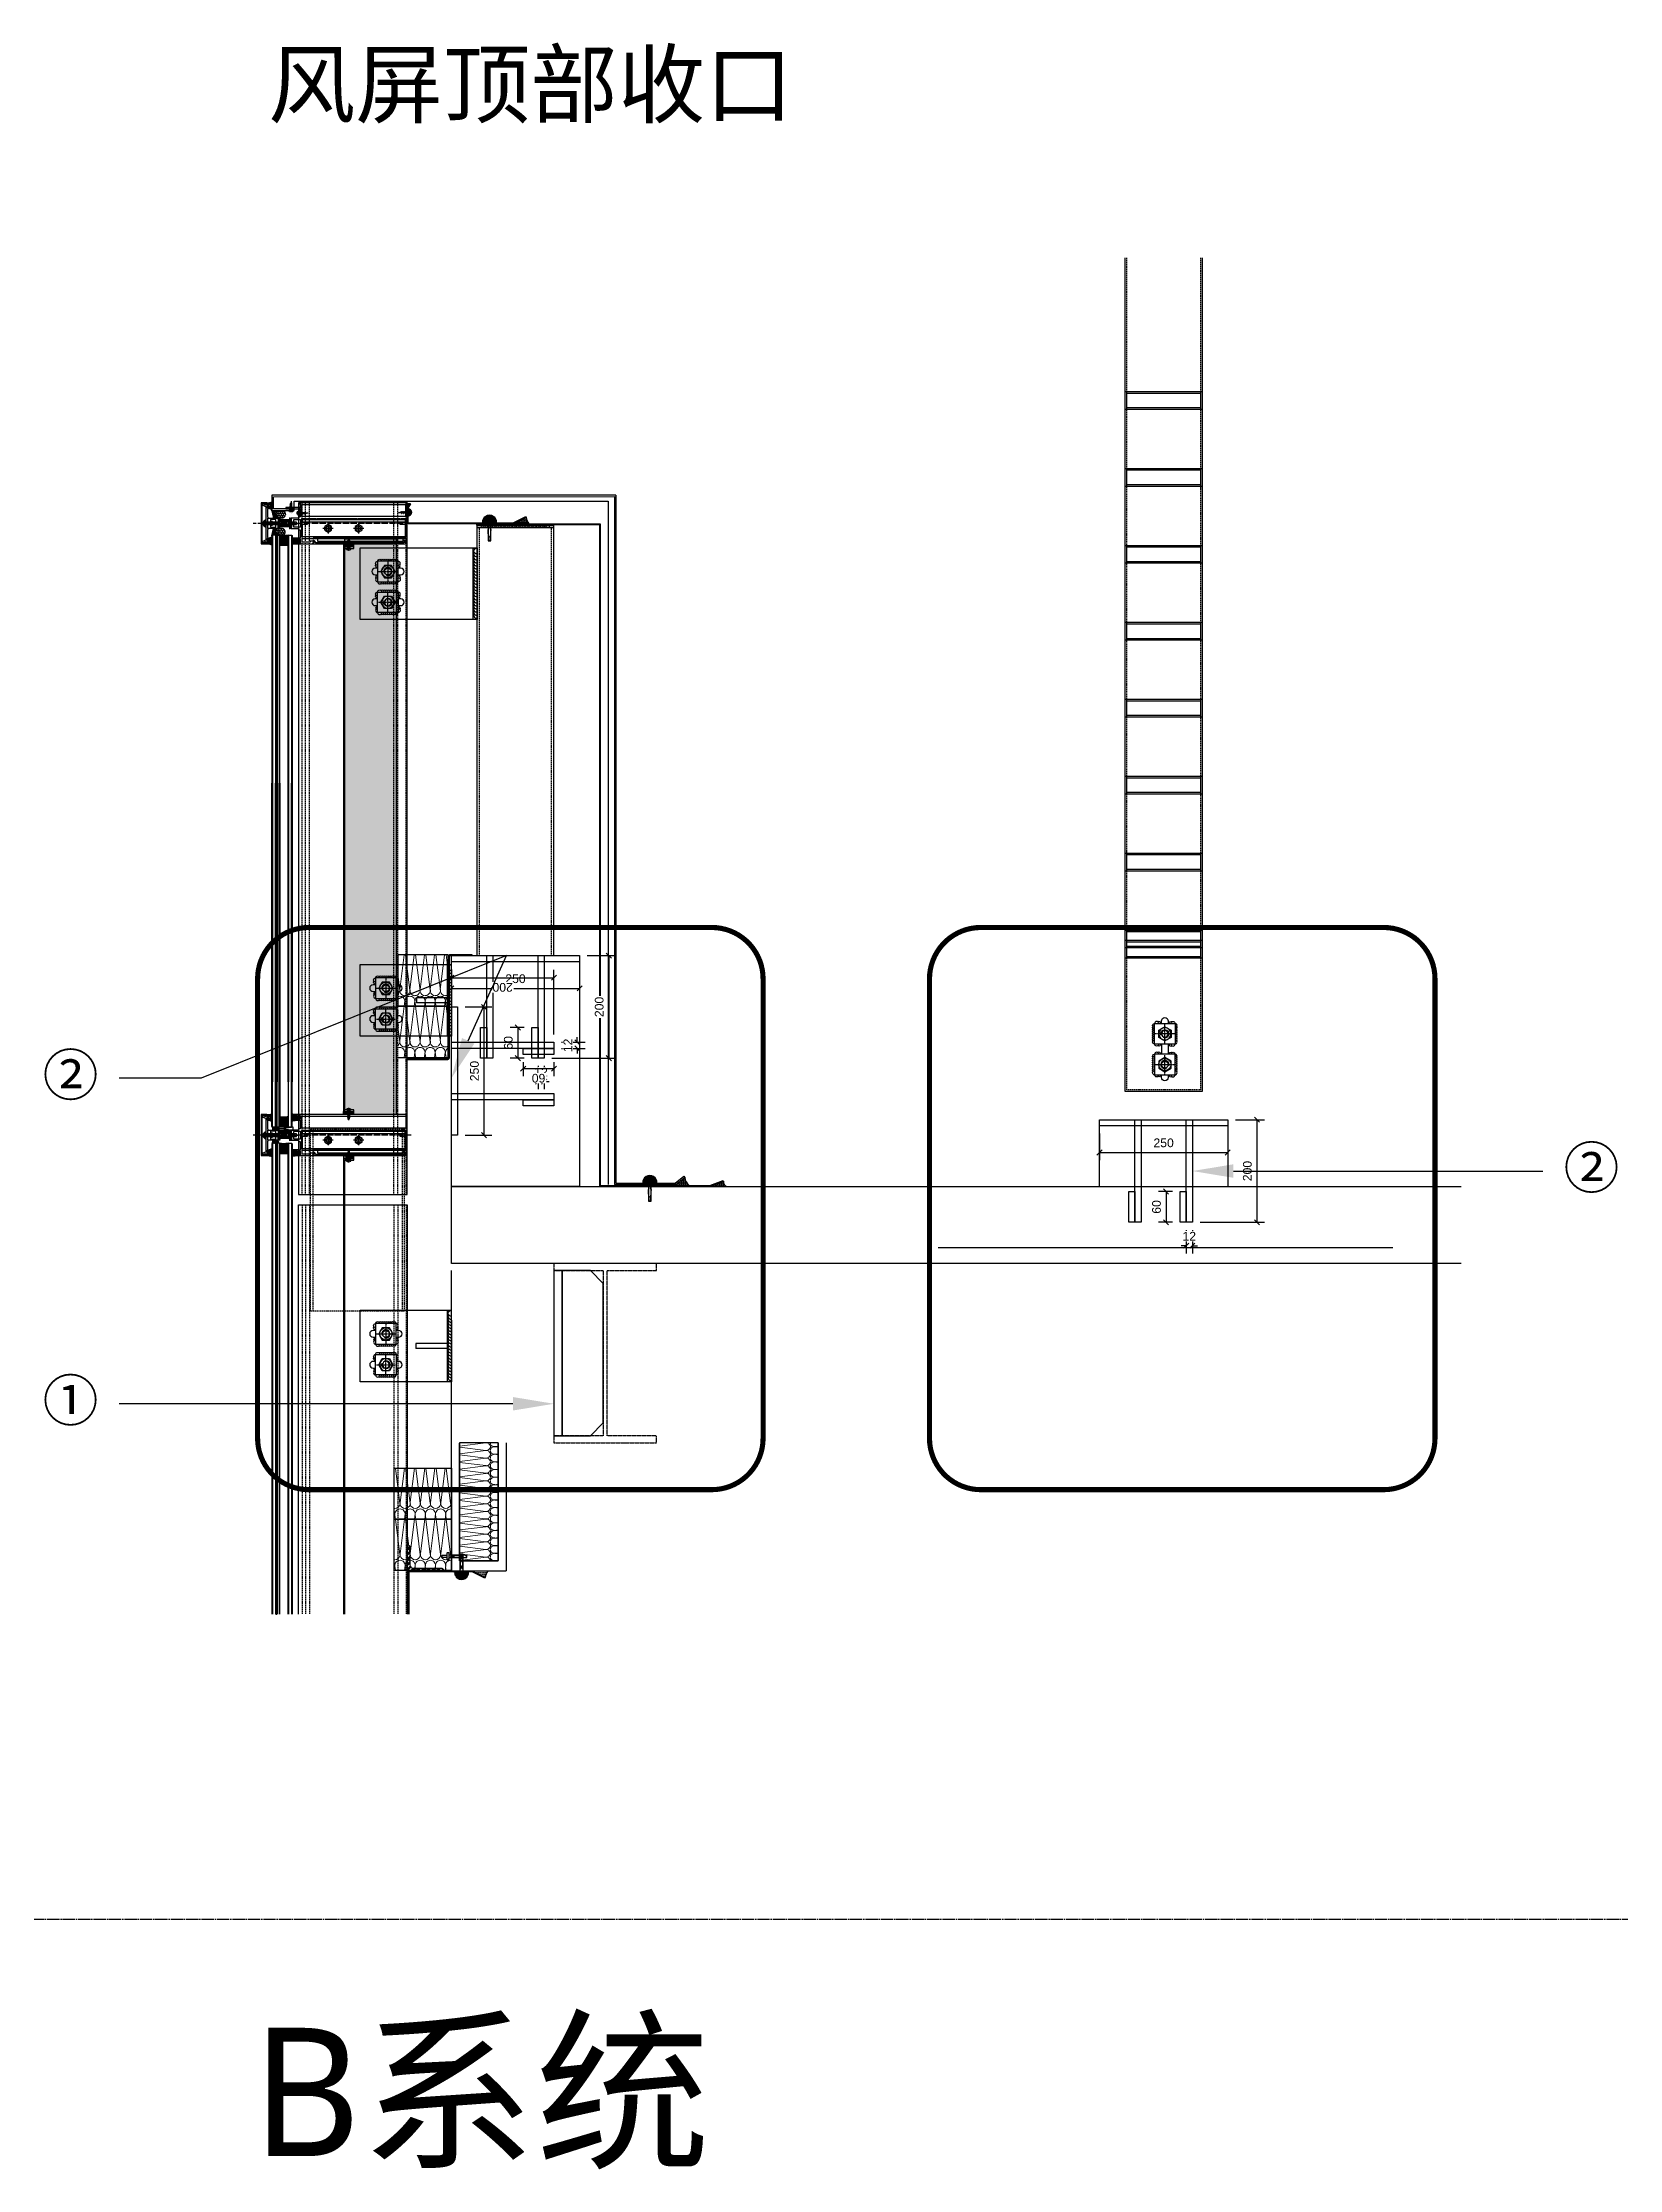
# Model space of a CAD drawing. Header units: millimetres. Extents: x 0 to 119933, y -45162 to 41221.
# Drawn here: x 10827 to 13902, y -488 to 3659 of the extents above; entities that cross this region are included whole.
import ezdxf
from ezdxf import colors
from ezdxf.entities.mleader import LeaderData, LeaderLine
from ezdxf.math import Vec2, Vec3

# ---------------------------------------------------------------- set-up
doc = ezdxf.new("R2010")
doc.units = ezdxf.units.MM
for name, pattern in [('ACAD_ISO04W100', [30, 24, -3, 0, -3]), ('CENTER', [2, 1.25, -0.25, 0.25, -0.25]), ('CENTER2', [28.575, 19.05, -3.175, 3.175, -3.175]), ('CONTINOUS', [0]), ('DASH', [0.35, 0.25, -0.1]), ('DASHED', [0.75, 0.5, -0.25]), ('HIDDEN', [0.375, 0.25, -0.125]), ('HIDDEN2', [0.1875, 0.125, -0.0625])]:
    doc.linetypes.add(name, pattern=pattern)
doc.layers.get('DEFPOINTS').update_dxf_attribs({"color": 166})
for name, color, linetype in [('AIX', 9, 'CENTER'), ('Alum', 4, 'Continuous'), ('CASTFIX', 1, 'Continuous'), ('F-Alum', 4, 'Continuous'), ('F-Bolt', 32, 'Continuous'), ('F-center', 6, 'ACAD_ISO04W100'), ('F-dim', 1, 'Continuous'), ('F-Glass', 5, 'Continuous'), ('F-Glazing', 8, 'Continuous'), ('F-hatch', 8, 'Continuous'), ('F-Misc', 8, 'Continuous'), ('F-OTHERS', 8, 'Continuous'), ('F-SSTEEL', 3, 'Continuous'), ('F-steel', 3, 'Continuous'), ('F_CNTR', 1, 'ACAD_ISO04W100'), ('F_CONC', 7, 'Continuous'), ('F_MISC', 8, 'Continuous'), ('F_STEL', 3, 'Continuous'), ('GASK', 8, 'Continuous'), ('gasket', 1, 'Continuous'), ('GLAZING', 8, 'Continuous'), ('Hatch', 8, 'Continuous'), ('INSUL', 8, 'Continuous'), ('PJ', 4, 'Continuous'), ('POCHET', 8, 'Continuous'), ('SC', 6, 'Continuous'), ('TC', 4, 'Continuous'), ('WELDING VW', 8, 'Continuous'), ('中心线', 1, 'CENTER2'), ('其他', 4, 'Continuous'), ('螺栓钉类', 241, 'Continuous')]:
    doc.layers.add(name, color=color, linetype=linetype)
doc.styles.add('Arial', font='arial.ttf')
doc.styles.get("Standard").update_dxf_attribs({"font": 'arial.ttf'})
doc.dimstyles.new('10x of Arup4', dxfattribs={"dimscale": 10, "dimtxt": 1.7, "dimasz": 1, "dimexe": 1.5, "dimexo": 1.5, "dimgap": 1, "dimtad": 1, "dimdec": 1, "dimdsep": 46, "dimtxsty": 'Arial', "dimblk": 'OBLIQUE', "dimcen": 0, "dimclrd": 1, "dimclre": 1, "dimclrt": 7, "dimadec": 0, "dimazin": 0, "dimtfac": 1, "dimtdec": 1, "dimtix": 1, "dimtofl": 0, "dimtmove": 2, "dimatfit": 3, "dimfxl": 5, "dimtfill": 1, "dimtolj": 1, "dimtzin": 0, "dimlwd": -1, "dimlwe": -1, "dimarcsym": 0})
pattern_1 = [(315, (-29668.6428, -4938.3913), (0.78526217, 0.78526217), []), (45, (-29668.6428, -4938.3913), (-0.78526217, 0.78526217), [])]
pattern_2 = [(269.7972925, (-58569.2585, 4207.9366), (0.955846372, -1.669184755), [1.11052841, -2.22105682]), (29.7972925, (-58569.2585, 4207.9366), (0.967633215, 1.662379618), [1.11052841, -2.22105682]), (329.7972925, (-58569.2585, 4207.9366), (1.923479588, -0.006805137), [-2.22105682, 1.11052841])]
pattern_3 = [(171.7889, (53.3, 199.0476), (-673.201724, 100.0000025), [3.3342, -696.8454]), (146.90866, (56.223, 197.1429), (-158.4004044, 100.0000014), [3.4887, -729.1451]), (132.32733, (58.3914, 194.762), (-178.200457, 199.999999), [3.2205, -673.0858]), (114.797, (59.7115, 191.905), (-39.6001, 100), [3.1473, -327.3221]), (91.62022, (59.8057, 188.5714), (-19.80005, 600), [3.3347, -696.9453]), (82.824825, (50.09429, 111.42857), (138.600349442, 1099.999997034), [77.75174, -16250.113]), (97.175175, (69.70576, 111.42857), (-138.600352483, 1099.999996652), [77.75174, -16250.113]), (88.37978, (59.9943, 188.5714), (19.800043, 600), [3.3347, -696.9453]), (65.203, (60.0886, 191.905), (39.6001, 100), [3.1473, -327.3221]), (47.67267, (61.4086, 194.762), (178.200457, 200), [3.2205, -673.0858]), (33.09134, (63.5772, 197.1429), (158.400403, 100.0000036), [3.4887, -729.1451]), (8.2111, (66.5, 199.0476), (673.2017246, 100), [3.3342, -696.8454]), (87.16616, (50, 109.524), (19.800042, 300), [1.9071, -398.5826]), (103.9014, (50.4714, 107.619), (-79.200203, 300), [1.9622, -410.107]), (111.6036, (51.226, 105.714), (-19.80005, 100), [2.0487, -105.5067]), (122.76135, (52.4514, 103.8095), (-59.400154, 99.999999), [2.265, -473.3977]), (138.29055, (54.0543, 102.381), (-118.800303, 100.000002), [2.1471, -448.7411]), (152.0035, (55.8457, 101.4286), (-178.200458, 99.999999), [2.0289, -424.0312]), (166.4772, (57.8257, 100.9524), (-396.001014, 100.000003), [2.0365, -425.6205]), (167.07075, (59.9, 100.476), (-415.801066, 100), [2.1282, -444.8039]), (12.92924, (59.9, 100.476), (415.801066, 100), [2.1282, -444.8039]), (13.5228, (61.9743, 100.9524), (396.001015, 100), [2.0365, -425.6205]), (27.9965, (63.9543, 101.4286), (198.000505, 100.000004), [2.0289, -424.0312]), (41.70945, (65.7458, 102.381), (118.800302, 100.000003), [2.1471, -448.7411]), (57.23865, (67.3486, 103.8095), (198.000504, 300.000002), [2.265, -473.3977]), (68.3964, (68.574, 105.714), (19.80005, 100), [2.0487, -105.5067]), (76.0986, (69.3286, 107.619), (19.80005, 100), [1.9622, -410.107]), (92.83384, (69.8, 109.524), (-19.80005, 300), [1.9071, -398.5827])]
pattern_4 = [(269.7972925, (-137093.2542, 8538.1613), (2.071000474, -3.61656697), [2.40614489, -4.81228977]), (29.7972925, (-137093.2542, 8538.1613), (2.096538633, 3.601822506), [2.40614489, -4.81228977]), (329.7972925, (-137093.2542, 8538.1613), (4.167539107, -0.014744463), [-4.81228977, 2.40614489])]
pattern_5 = [(0, (0, 4), (1.42875, 0.82489), [0.9525, -1.905]), (120, (0, 4), (-1.42875, 0.82489), [0.9525, -1.905]), (60, (0, 4), (2e-07, 1.649778), [-1.905, 0.9525])]
pattern_6 = [(45, (0, 4), (-1.12253, 1.12253), []), (135, (0, 4), (-1.12253, -1.12253), [])]
pattern_7 = [(45, (0, 4), (-1.12253, 1.12253), [])]
pattern_8 = [(45, (0, 4), (-1.12253, 1.12253), [])]
pattern_9 = [(90, (-75213.3878, 13891.4316), (-1.5875, 1e-15), [])]

msp = doc.modelspace()

# ---------------------------------------------------------------- texts
at = {"insert": (11235.38, -211.82), "char_height": 250, "attachment_point": 1}
msp.add_mtext_dynamic_manual_height_columns('{\\fMicrosoft YaHei|b0|i0|c134|p34;B系统}', width=1365.5746, gutter_width=1250, heights=[0], dxfattribs=at)
at = {"layer": 'DEFPOINTS', "color": 1, "insert": (11266.54, 3640.16, -0.72), "char_height": 125, "attachment_point": 1}
msp.add_mtext_dynamic_manual_height_columns('{\\fSimSun|b0|i0|c134|p2;风屏顶部收口}', width=1169.3783, gutter_width=625, heights=[0], dxfattribs=at)

# ---------------------------------------------------------------- blocks, each defined once
blk = doc.blocks.new('A$C5F9D03C6')
at = {"layer": 'F-hatch'}
h = blk.add_hatch(dxfattribs=at)
h.set_pattern_fill('ANSI37', color=256, scale=10)
h.set_pattern_definition([(45, (0, 0), (-0.88388, 0.88388), []), (135, (0, 0), (-0.88388, -0.88388), [])])
h.paths.add_polyline_path([(4.5, 4.3, 0.880205), (4.1, 4.7, -0.102842), (-2.6, 3.1), (-4.5, 3.1, 0.921239), (-4.5, 2.1), (-2.4, 2.1), (-2.4, -1.1, -0.414214), (-2.7, -1.4), (-3.4, -1.4, 0.399666), (-3.9, -1.9), (-3.9, -2.5, 0.21192), (-3.7, -2.9), (-2.6, -6.1, -0.198912), (-2.3, -6.8), (-2.3, -7, 0.257978), (-2.1, -7.5), (3.9, -10.1, 0.720286), (4.6, -9.8), (4.6, -8.7, 0.171573), (4.3, -7.8, -0.205701), (3.6, -6.3), (3.6, -4.9, -0.171573), (4.3, -3, 0.171573), (4.6, -2), (4.6, -1, 1), (4.1, -1), (4.1, -1.5, -0.267949), (3.6, -2.4), (3.6, -0.2, 0.317837), (4.6, 1.2), (4.6, 2.2, 1), (4.1, 2.2), (4.1, 1.7, -0.327538), (3.4, 0.8, -0.209783)])
h.paths.add_polyline_path([(1.7, -0.7), (1.9, -3.7, -0.600349), (-0.6, -3.8), (-0.8, -0.8, -0.600349)], flags=16)
at = {"layer": 'GLAZING'}
for points in [[(4.3, -7.8, -0.171573), (4.6, -8.7), (4.6, -9.8, -0.720286), (3.9, -10.1), (-2.1, -7.5, -0.257978), (-2.3, -7), (-2.3, -6.8, 0.198912), (-2.6, -6.1), (-3.7, -2.9, -0.21192), (-3.9, -2.5), (-3.9, -1.9, -0.399666), (-3.4, -1.4), (-2.7, -1.4, 0.414214), (-2.4, -1.1), (-2.4, 2.1), (-4.5, 2.1, -0.921239), (-4.5, 3.1), (-2.6, 3.1, 0.102842), (4.1, 4.7, -0.880205), (4.5, 4.3, 0.209783), (3.4, 0.8, 0.327538), (4.1, 1.7), (4.1, 2.2, -1), (4.6, 2.2), (4.6, 1.2, -0.317837), (3.6, -0.2), (3.6, -2.4, 0.267949), (4.1, -1.5), (4.1, -1, -1), (4.6, -1), (4.6, -2, -0.171573), (4.3, -3, 0.171573), (3.6, -4.9), (3.6, -6.3, 0.205701)], [(-0.6, -3.8), (-0.8, -0.8, -0.600349), (1.7, -0.7), (1.9, -3.7, -0.600349)]]:
    blk.add_lwpolyline(points, format="xyb", close=True, dxfattribs=at)
blk = doc.blocks.new('*U18')
at = {"layer": 'GASK'}
blk.add_lwpolyline([(0, -6), (0, 0), (-40.2, 0), (-40.2, -6)], close=True, dxfattribs=at)
for points in [[(0, -6), (-40.2, 0)], [(-40.2, -6), (0, 0)]]:
    blk.add_lwpolyline(points, dxfattribs=at)
blk = doc.blocks.new('*U400')
at = {"layer": 'AIX'}
for p, q in [((-18.7, 0), (18.7, 0)), ((0, -18.4), (0, 18.4))]:
    blk.add_line(p, q, dxfattribs=at)
at = {"layer": 'SC'}
blk.add_lwpolyline([(12, 6.9), (0, 13.9), (-12, 6.9), (-12, -6.9), (0, -13.9), (12, -6.9)], close=True, dxfattribs=at)
for radius in [12, 6.67]:
    blk.add_circle((0, 0), radius, dxfattribs=at)
blk.add_arc((0, 0), 8, 339.9387, 294.2425, dxfattribs=at)
blk = doc.blocks.new('*U399')
at = {"layer": 'AIX'}
for p, q in [((-18.7, 0), (18.7, 0)), ((0, -18.4), (0, 18.4))]:
    blk.add_line(p, q, dxfattribs=at)
at = {"layer": 'SC'}
blk.add_lwpolyline([(12, 6.9), (0, 13.9), (-12, 6.9), (-12, -6.9), (0, -13.9), (12, -6.9)], close=True, dxfattribs=at)
for radius in [12, 6.67]:
    blk.add_circle((0, 0), radius, dxfattribs=at)
blk.add_arc((0, 0), 8, 339.9387, 294.2425, dxfattribs=at)
blk = doc.blocks.new('*U373')
at = {"layer": 'WELDING VW'}
for centre, end in [((4, 0), 180), ((8, 0), 120)]:
    blk.add_arc(centre, 4, 0, end, dxfattribs=at)
blk = doc.blocks.new('*U374')
at = {"layer": 'WELDING VW'}
for centre, start in [((4, 0), 180), ((8, 0), 240), ((12, 0), 240), ((16, 0), 240), ((20, 0), 240), ((24, 0), 240), ((28, 0), 240), ((32, 0), 240), ((36, 0), 240)]:
    blk.add_arc(centre, 4, start, 0, dxfattribs=at)
blk = doc.blocks.new('*U398')
at = {"layer": 'WELDING VW'}
for centre, end in [((4, 0), 180), ((8, 0), 120), ((12, 0), 120), ((16, 0), 120), ((20, 0), 120), ((24, 0), 120), ((28, 0), 120), ((32, 0), 120), ((36, 0), 120), ((40, 0), 120), ((44, 0), 120), ((48, 0), 120), ((52, 0), 120), ((56, 0), 120), ((60, 0), 120), ((64, 0), 120), ((68, 0), 120), ((72, 0), 120), ((76, 0), 120), ((80, 0), 120), ((84, 0), 120), ((88, 0), 120)]:
    blk.add_arc(centre, 4, 0, end, dxfattribs=at)
blk = doc.blocks.new('*U49')
at = {"layer": '中心线', "color": 1, "linetype": 'CENTER', "ltscale": 2.357948}
blk.add_line((0, -4.1), (0, 20), dxfattribs=at)
at = {"layer": '其他', "color": 4, "linetype": 'Continuous'}
for p, q in [((-2.1, 15.1), (2, 15.7)), ((-2.1, 13.7), (2.1, 14.3)), ((-2.1, 12.3), (2.1, 12.9)), ((-2.1, 10.9), (2.1, 11.5)), ((-2.1, 9.5), (2.1, 10.1)), ((-2.1, 8.1), (2.1, 8.7)), ((-2.1, 6.7), (2.1, 7.3)), ((-2.1, 5.3), (2.1, 5.9)), ((-2.1, 3.9), (2.1, 4.5)), ((-2.1, 2.5), (2.1, 3.1)), ((-2.1, 1.1), (2.1, 1.7)), ((-1.7, 0), (1.6, 0.6)), ((-1.6, 16.6), (1.4, 17)), ((-1.5, 15.4), (1.2, 16.1)), ((-1.5, 14.8), (1.5, 15.4)), ((-1.5, 14), (1.6, 14.6)), ((-1.5, 13.4), (1.6, 14)), ((-1.5, 12.6), (1.6, 13.2)), ((-1.5, 12), (1.6, 12.6)), ((-1.5, 11.2), (1.6, 11.8)), ((-1.5, 10.6), (1.6, 11.2)), ((-1.5, 9.8), (1.6, 10.4)), ((-1.5, 9.2), (1.6, 9.8)), ((-1.5, 8.4), (1.6, 9)), ((-1.5, 7.8), (1.6, 8.4)), ((-1.5, 7), (1.6, 7.6)), ((-1.5, 6.4), (1.6, 7)), ((-1.5, 5.6), (1.6, 6.2)), ((-1.5, 5), (1.6, 5.6)), ((-1.5, 4.2), (1.6, 4.8)), ((-1.5, 3.6), (1.6, 4.2)), ((-1.5, 2.8), (1.6, 3.4)), ((-1.5, 2.2), (1.6, 2.8)), ((-1.5, 1.4), (1.6, 2)), ((-1.5, 0.8), (1.6, 1.4)), ((-1.1, 16.3), (0.9, 16.7)), ((-0.8, 17), (0.6, 17.5)), ((0, 0), (2.1, 0.3))]:
    blk.add_line(p, q, dxfattribs=at)
at = {"layer": '螺栓钉类', "color": 241, "linetype": 'Continuous'}
for p, q in [((-4, -1.7), (-4, 0)), ((-4, 0), (-1.7, 0)), ((-2.1, 15.1), (-1.5, 15.4)), ((-2.1, 15.1), (-1.5, 14.8)), ((-2.1, 13.7), (-1.5, 14)), ((-2.1, 13.7), (-1.5, 13.4)), ((-2.1, 12.3), (-1.5, 12.6)), ((-2.1, 12.3), (-1.5, 12)), ((-2.1, 10.9), (-1.5, 11.2)), ((-2.1, 10.9), (-1.5, 10.6)), ((-2.1, 9.5), (-1.5, 9.8)), ((-2.1, 9.5), (-1.5, 9.2)), ((-2.1, 8.1), (-1.5, 8.4)), ((-2.1, 8.1), (-1.5, 7.8)), ((-2.1, 6.7), (-1.5, 7)), ((-2.1, 6.7), (-1.5, 6.4)), ((-2.1, 5.3), (-1.5, 5.6)), ((-2.1, 5.3), (-1.5, 5)), ((-2.1, 3.9), (-1.5, 4.2)), ((-2.1, 3.9), (-1.5, 3.6)), ((-2.1, 2.5), (-1.5, 2.8)), ((-2.1, 2.5), (-1.5, 2.2)), ((-2.1, 1.1), (-1.5, 1.4)), ((-2.1, 1.1), (-1.5, 0.8)), ((-1.7, 0), (2.3, 0)), ((-1.6, 16.6), (-0.8, 17)), ((-1.6, 16.6), (-1.1, 16.3)), ((-1.1, 16.3), (-1.5, 15.4)), ((-1.5, 15.4), (-1.5, 15.4)), ((-1.5, 14), (-1.5, 14.8)), ((-1.5, 12.6), (-1.5, 13.4)), ((-1.5, 11.2), (-1.5, 12)), ((-1.5, 9.8), (-1.5, 10.6)), ((-1.5, 8.4), (-1.5, 9.2)), ((-1.5, 7), (-1.5, 7.8)), ((-1.5, 5.6), (-1.5, 6.4)), ((-1.5, 4.2), (-1.5, 5)), ((-1.5, 2.8), (-1.5, 3.6)), ((-1.5, 1.4), (-1.5, 2.2)), ((-1.5, 0.2), (-1.5, 0.8)), ((0, 19), (-0.8, 17)), ((0, 19), (0.6, 17.5)), ((0.6, 17.5), (1.4, 17)), ((0.9, 16.7), (1.4, 17)), ((0.9, 16.7), (1.2, 16.1)), ((1.2, 16.1), (2, 15.7)), ((1.5, 15.4), (2, 15.7)), ((1.5, 15.4), (1.6, 15.3)), ((1.6, 14.6), (1.6, 15.3)), ((1.6, 14.6), (2.1, 14.3)), ((1.6, 14), (2.1, 14.3)), ((1.6, 13.2), (1.6, 14)), ((1.6, 13.2), (2.1, 12.9)), ((1.6, 12.6), (2.1, 12.9)), ((1.6, 11.8), (1.6, 12.6)), ((1.6, 11.8), (2.1, 11.5)), ((1.6, 11.2), (2.1, 11.5)), ((1.6, 10.4), (1.6, 11.2)), ((1.6, 10.4), (2.1, 10.1)), ((1.6, 9.8), (2.1, 10.1)), ((1.6, 9), (1.6, 9.8)), ((1.6, 9), (2.1, 8.7)), ((1.6, 8.4), (2.1, 8.7)), ((1.6, 7.6), (1.6, 8.4)), ((1.6, 7.6), (2.1, 7.3)), ((1.6, 7), (2.1, 7.3)), ((1.6, 6.2), (1.6, 7)), ((1.6, 6.2), (2.1, 5.9)), ((1.6, 5.6), (2.1, 5.9)), ((1.6, 4.8), (1.6, 5.6)), ((1.6, 4.8), (2.1, 4.5)), ((1.6, 4.2), (2.1, 4.5)), ((1.6, 3.4), (1.6, 4.2)), ((1.6, 3.4), (2.1, 3.1)), ((1.6, 2.8), (2.1, 3.1)), ((1.6, 2), (1.6, 2.8)), ((1.6, 2), (2.1, 1.7)), ((1.6, 1.4), (2.1, 1.7)), ((1.6, 0.6), (1.6, 1.4)), ((1.6, 0.6), (2.1, 0.3)), ((2.1, 0.2), (2.1, 0.3)), ((-0.4, -3.1), (-0.4, -2.7)), ((-0.4, -2.7), (0.4, -2.7)), ((0.4, -3.1), (0.4, -2.7)), ((2.3, 0), (4, 0)), ((4, -1.7), (4, 0))]:
    blk.add_line(p, q, dxfattribs=at)
for centre, radius, start, end in [((-1.7, 0.2), 0.2, 270, 0), ((2.3, 0.2), 0.2, 180, 270), ((0, 3.4), 6.5, 232.0201, 266.4719), ((0, 3.4), 6.5, 273.5281, 307.9799)]:
    blk.add_arc(centre, radius, start, end, dxfattribs=at)
blk = doc.blocks.new('*U83')
at = {"layer": 'GASK'}
blk.add_lwpolyline([(0, -14.2), (0, 0), (-6, 0), (-6, -14.2)], close=True, dxfattribs=at)
for points in [[(0, -14.2), (-6, 0)], [(-6, -14.2), (0, 0)]]:
    blk.add_lwpolyline(points, dxfattribs=at)
blk = doc.blocks.new('fhd')
at = {"layer": 'F-OTHERS'}
blk.add_lwpolyline([(6.5, 0, -0.414214), (7.5, -1), (7.5, -2, -0.414214), (6.5, -3), (-6.5, -3, -0.414214), (-7.5, -2), (-7.5, -1, -0.414214), (-6.5, 0), (-2.5, 0), (2.5, 0)], format="xyb", close=True, dxfattribs=at)
for points in [[(2.5, 0), (2.5, 35), (-2.5, 35), (-2.5, 0)], [(2.5, -3), (2.5, -12), (1.5, -13), (-1.5, -13), (-2.5, -12), (-2.5, -3)]]:
    blk.add_lwpolyline(points, dxfattribs=at)
for points in [[(-1.3, 35, 0.036206), (-2.5, 21.4)], [(-2.5, 5, 0.297843), (-2.5, 13.3, -0.036206), (-1.3, 27, -0.585039), (1.3, 27, -0.036206), (2.5, 13.3, 0.297843), (2.5, 5)], [(2.5, 21.4, 0.036206), (1.3, 35)]]:
    blk.add_lwpolyline(points, format="xyb", dxfattribs=at)
blk = doc.blocks.new('*U392')
at = {"layer": 'INSUL', "lineweight": 0}
h = blk.add_hatch(dxfattribs=at)
h.set_pattern_fill('岩棉', color=256, scale=75, style=0, pattern_type=2)
h.set_pattern_definition([(171.7889, (39.975, 149.2857), (-504.901293, 75.000002), [2.5006, -522.634]), (146.9087, (42.1672, 147.8571), (-118.800303, 75.000001), [2.6165, -546.8588]), (132.3273, (43.7936, 146.0714), (-133.650343, 150), [2.4154, -504.8143]), (114.797, (44.7836, 143.9286), (-29.70008, 75), [2.3605, -245.4916]), (91.6202, (44.8543, 141.4286), (-14.850038, 450), [2.501, -522.709]), (82.824825, (37.57071, 83.57143), (103.95026208, 824.999997776), [58.3138, -12187.58475]), (97.175175, (52.27932, 83.57143), (-103.950264362, 824.99999749), [58.3138, -12187.58475]), (88.3798, (44.9957, 141.4286), (14.850032, 450), [2.501, -522.709]), (65.203, (45.0664, 143.9286), (29.70008, 75), [2.3605, -245.4916]), (47.6727, (46.0565, 146.0714), (133.650343, 150), [2.4154, -504.8143]), (33.0913, (47.6829, 147.8571), (118.800302, 75.000003), [2.6165, -546.8588]), (8.2111, (49.875, 149.2857), (504.901293, 75), [2.5006, -522.634]), (87.1662, (37.5, 82.143), (14.85003, 225), [1.4303, -298.937]), (103.9014, (37.8536, 80.7143), (-59.40015, 225), [1.4717, -307.5802]), (111.6036, (38.419, 79.286), (-14.85, 75), [1.5365, -79.13]), (122.7613, (39.3386, 77.857), (-44.550115, 75), [1.6988, -355.0483]), (138.2906, (40.5407, 76.7857), (-89.100227, 75), [1.6103, -336.5558]), (152.0035, (41.8843, 76.0714), (-133.650343, 75), [1.5216, -318.0234]), (166.4772, (43.3693, 75.7143), (-297.00076, 75), [1.5273, -319.2154]), (167.0708, (44.925, 75.357), (-311.8508, 75), [1.5962, -333.603]), (12.9292, (44.925, 75.357), (311.8508, 75), [1.5962, -333.603]), (13.5228, (46.4807, 75.7143), (297.00076, 75), [1.5273, -319.2154]), (27.9965, (47.9657, 76.0714), (148.50038, 75), [1.5216, -318.0234]), (41.7094, (49.3093, 76.7857), (89.100226, 75), [1.6103, -336.5558]), (57.2387, (50.5115, 77.857), (148.50038, 225), [1.6988, -355.0483]), (68.396, (51.431, 79.286), (14.85, 75), [1.5365, -79.13]), (76.0986, (51.9965, 80.7143), (14.85004, 75), [1.4717, -307.5802]), (92.8338, (52.35, 82.143), (-14.85004, 225), [1.4303, -298.937])])
h.paths.add_polyline_path([(0, 0), (230, 0), (230, 75), (0, 75)])
at = {"layer": 'INSUL'}
blk.add_lwpolyline([(0, 0), (230, 0), (230, 75), (0, 75)], close=True, dxfattribs=at)
blk = doc.blocks.new('*U393')
at = {"layer": 'INSUL', "lineweight": 0}
h = blk.add_hatch(dxfattribs=at)
h.set_pattern_fill('岩棉', color=256, scale=100, style=0, pattern_type=2)
h.set_pattern_definition(pattern_3)
h.paths.add_polyline_path([(0, 0), (111.5, 0), (111.5, 100), (0, 100)])
at = {"layer": 'INSUL'}
blk.add_lwpolyline([(0, 0), (111.5, 0), (111.5, 100), (0, 100)], close=True, dxfattribs=at)
blk = doc.blocks.new('*U394')
at = {"layer": 'INSUL', "lineweight": 0}
h = blk.add_hatch(dxfattribs=at)
h.set_pattern_fill('岩棉', color=256, scale=100, style=0, pattern_type=2)
h.set_pattern_definition(pattern_3)
h.paths.add_polyline_path([(0, 0), (111.5, 0), (111.5, 100), (0, 100)])
at = {"layer": 'INSUL'}
blk.add_lwpolyline([(0, 0), (111.5, 0), (111.5, 100), (0, 100)], close=True, dxfattribs=at)
blk = doc.blocks.new('N10TR16')
at = {"layer": 'CASTFIX', "color": 9, "linetype": 'CENTER2'}
blk.add_line((22.8, 0), (-6.1, 0), dxfattribs=at)
at = {"layer": 'CASTFIX'}
for p, q in [((-3.3, 1.5), (-3.3, 0.7)), ((-2.5, 0.5), (-3.3, 0.7)), ((-2.5, 0.5), (-2.5, -0.5)), ((0.3, 4.8), (-1, 4.8)), ((-1, 4.8), (-1, -4.7)), ((0.3, 4.8), (0.3, -4.7)), ((-2.5, -0.5), (-3.3, -0.7)), ((-3.3, -0.7), (-3.3, -1.5)), ((0.3, -4.7), (-1, -4.7))]:
    blk.add_line(p, q, dxfattribs=at)
at = {"layer": 'CASTFIX', "color": 8, "linetype": 'HIDDEN2'}
for p, q in [((0.3, 1.8), (16.8, 1.8)), ((1.6, 2.4), (0.9, -2.4)), ((3.6, 2.4), (2.9, -2.4)), ((5.6, 2.4), (4.9, -2.4)), ((7.6, 2.4), (6.9, -2.4)), ((9.6, 2.4), (8.9, -2.4)), ((11.6, 2.4), (10.9, -2.4)), ((13.6, 2.4), (12.9, -2.4)), ((15.6, 2.4), (14.9, -2.4)), ((16.3, -1.8), (19.3, 0)), ((19.3, 0), (16.8, 1.8)), ((0.3, -1.8), (16.3, -1.8))]:
    blk.add_line(p, q, dxfattribs=at)
at = {"layer": 'CASTFIX'}
for centre, start, end in [((0.4, 1.3), 111.9199, 177.5066), ((0.4, -1.3), 182.4934, 248.0801)]:
    blk.add_arc(centre, 3.68, start, end, dxfattribs=at)
blk = doc.blocks.new('A$C3FFC0167')
at = {"layer": 'F-dim'}
for p, q in [((-5, 0), (5, 0)), ((0, 5), (0, -5))]:
    blk.add_line(p, q, dxfattribs=at)
blk.add_circle((0, 0), 2, dxfattribs=at)
blk = doc.blocks.new('*U390')
at = {"layer": 'AIX'}
for p, q in [((-18.7, 0), (18.7, 0)), ((0, -18.4), (0, 18.4))]:
    blk.add_line(p, q, dxfattribs=at)
at = {"layer": 'SC'}
blk.add_lwpolyline([(12, 6.9), (0, 13.9), (-12, 6.9), (-12, -6.9), (0, -13.9), (12, -6.9)], close=True, dxfattribs=at)
for radius in [12, 6.67]:
    blk.add_circle((0, 0), radius, dxfattribs=at)
blk.add_arc((0, 0), 8, 339.9387, 294.2425, dxfattribs=at)
blk = doc.blocks.new('*U391')
at = {"layer": 'AIX'}
for p, q in [((-18.7, 0), (18.7, 0)), ((0, -18.4), (0, 18.4))]:
    blk.add_line(p, q, dxfattribs=at)
at = {"layer": 'SC'}
blk.add_lwpolyline([(12, 6.9), (0, 13.9), (-12, 6.9), (-12, -6.9), (0, -13.9), (12, -6.9)], close=True, dxfattribs=at)
for radius in [12, 6.67]:
    blk.add_circle((0, 0), radius, dxfattribs=at)
blk.add_arc((0, 0), 8, 339.9387, 294.2425, dxfattribs=at)
blk = doc.blocks.new('*U387')
at = {"layer": 'WELDING VW'}
for centre, end in [((4, 0), 180), ((8, 0), 120), ((12, 0), 120), ((16, 0), 120), ((20, 0), 120), ((24, 0), 120), ((28, 0), 120), ((32, 0), 120), ((36, 0), 120), ((40, 0), 120), ((44, 0), 120), ((48, 0), 120), ((52, 0), 120), ((56, 0), 120), ((60, 0), 120), ((64, 0), 120), ((68, 0), 120), ((72, 0), 120), ((76, 0), 120), ((80, 0), 120), ((84, 0), 120), ((88, 0), 120)]:
    blk.add_arc(centre, 4, 0, end, dxfattribs=at)
blk = doc.blocks.new('*U388')
at = {"layer": 'INSUL', "lineweight": 0}
h = blk.add_hatch(dxfattribs=at)
h.set_pattern_fill('岩棉', color=256, scale=100, style=0, pattern_type=2)
h.set_pattern_definition(pattern_3)
h.paths.add_polyline_path([(0, 0), (1122.4, 0), (1122.4, 100), (0, 100)])
at = {"layer": 'INSUL'}
blk.add_lwpolyline([(0, 0), (1122.4, 0), (1122.4, 100), (0, 100)], close=True, dxfattribs=at)
blk = doc.blocks.new('*U389')
at = {"layer": 'GASK'}
blk.add_lwpolyline([(0, -2), (0, 0), (-40.2, 0), (-40.2, -2)], close=True, dxfattribs=at)
for points in [[(0, -2), (-40.2, 0)], [(-40.2, -2), (0, 0)]]:
    blk.add_lwpolyline(points, dxfattribs=at)
blk = doc.blocks.new('*U382')
at = {"layer": 'INSUL', "lineweight": 0}
h = blk.add_hatch(dxfattribs=at)
h.set_pattern_fill('岩棉', color=256, scale=100, style=0, pattern_type=2)
h.set_pattern_definition(pattern_3)
h.paths.add_polyline_path([(0, 0), (101, 0), (101, 100), (0, 100)])
at = {"layer": 'INSUL'}
blk.add_lwpolyline([(0, 0), (101, 0), (101, 100), (0, 100)], close=True, dxfattribs=at)
blk = doc.blocks.new('*U383')
at = {"layer": 'INSUL', "lineweight": 0}
h = blk.add_hatch(dxfattribs=at)
h.set_pattern_fill('岩棉', color=256, scale=100, style=0, pattern_type=2)
h.set_pattern_definition(pattern_3)
h.paths.add_polyline_path([(0, 0), (98.2, 0), (98.2, 100), (0, 100)])
at = {"layer": 'INSUL'}
blk.add_lwpolyline([(0, 0), (98.2, 0), (98.2, 100), (0, 100)], close=True, dxfattribs=at)
blk = doc.blocks.new('*U384')
at = {"layer": 'AIX'}
for p, q in [((-18.7, 0), (18.7, 0)), ((0, -18.4), (0, 18.4))]:
    blk.add_line(p, q, dxfattribs=at)
at = {"layer": 'SC'}
blk.add_lwpolyline([(12, 6.9), (0, 13.9), (-12, 6.9), (-12, -6.9), (0, -13.9), (12, -6.9)], close=True, dxfattribs=at)
for radius in [12, 6.67]:
    blk.add_circle((0, 0), radius, dxfattribs=at)
blk.add_arc((0, 0), 8, 339.9387, 294.2425, dxfattribs=at)
blk = doc.blocks.new('*U385')
at = {"layer": 'AIX'}
for p, q in [((-18.7, 0), (18.7, 0)), ((0, -18.4), (0, 18.4))]:
    blk.add_line(p, q, dxfattribs=at)
at = {"layer": 'SC'}
blk.add_lwpolyline([(12, 6.9), (0, 13.9), (-12, 6.9), (-12, -6.9), (0, -13.9), (12, -6.9)], close=True, dxfattribs=at)
for radius in [12, 6.67]:
    blk.add_circle((0, 0), radius, dxfattribs=at)
blk.add_arc((0, 0), 8, 339.9387, 294.2425, dxfattribs=at)
blk = doc.blocks.new('*U386')
at = {"layer": 'WELDING VW'}
for centre, end in [((4, 0), 180), ((8, 0), 120), ((12, 0), 120), ((16, 0), 120), ((20, 0), 120), ((24, 0), 120), ((28, 0), 120), ((32, 0), 120), ((36, 0), 120), ((40, 0), 120), ((44, 0), 120), ((48, 0), 120), ((52, 0), 120), ((56, 0), 120), ((60, 0), 120), ((64, 0), 120), ((68, 0), 120), ((72, 0), 120), ((76, 0), 120), ((80, 0), 120), ((84, 0), 120), ((88, 0), 120)]:
    blk.add_arc(centre, 4, 0, end, dxfattribs=at)
blk = doc.blocks.new('*U396')
at = {"linetype": 'Continuous'}
blk.add_hatch(color=4, dxfattribs=at).paths.add_polyline_path([(0.2, 17.5), (917.5, 17.5), (917.5, 16), (0.2, 16)])
at = {"layer": 'TC'}
h = blk.add_hatch(dxfattribs=at)
h.set_pattern_fill('ANSI37', color=256, scale=0.5, style=0)
h.set_pattern_definition(pattern_6)
edge = h.paths.add_edge_path()
edge.add_line((9.2, 4), (9.2, -3))
edge.add_line((9.2, -3), (10.7, -4.5))
edge.add_line((10.7, -4.5), (10.7, -6))
edge.add_line((10.7, -6), (0.2, -6))
edge.add_line((0.2, -6), (-0.8, -7))
edge.add_arc((-52.5, 2), 52.5, 350.1322, 369.8678)
edge.add_line((-0.8, 11), (0.2, 10))
edge.add_line((0.2, 10), (10.7, 10))
edge.add_line((10.7, 10), (10.7, 8.5))
edge.add_line((10.7, 8.5), (9.2, 7))
edge.add_line((9.2, 7), (9.2, 4))
h = blk.add_hatch(dxfattribs=at)
h.set_pattern_fill('HONEY', color=256, scale=0.3, style=0)
h.set_pattern_definition(pattern_5)
h.paths.add_polyline_path([(10, 6.7), (11.1, 7.7), (18.4, 7.7), (18.4, -3.7), (11.1, -3.7), (10, -2.7)])
h = blk.add_hatch(dxfattribs=at)
h.set_pattern_fill('ANSI31', color=256, scale=0.5, style=0)
h.set_pattern_definition(pattern_7)
h.paths.add_polyline_path([(19.2, 8.5), (10.7, 8.5), (10.7, 10), (19.2, 10)])
h = blk.add_hatch(dxfattribs=at)
h.set_pattern_fill('ANSI31', color=256, scale=0.5, style=0)
h.set_pattern_definition(pattern_8)
h.paths.add_polyline_path([(19.2, 8.5), (10.7, 8.5), (10.7, 10), (19.2, 10)])
h = blk.add_hatch(dxfattribs=at)
h.set_pattern_fill('ANSI31', color=256, scale=0.5, style=0)
h.paths.add_polyline_path([(19.2, -4.5), (10.7, -4.5), (10.7, -6), (19.2, -6)])
at = {"color": 4, "linetype": 'Continuous'}
blk.add_lwpolyline([(0.2, 17.5), (917.5, 17.5), (917.5, 16), (0.2, 16)], close=True, dxfattribs=at)
at = {"layer": 'F-Glass'}
for points in [[(917.5, 17.5), (0.2, 17.5), (-0.8, 18.5), (-0.8, 24.5), (0.2, 25.5), (917.5, 25.5)], [(917.5, 10), (0.2, 10), (-0.8, 11), (-0.8, 15), (0.2, 16), (917.5, 16)], [(917.5, -6), (0.2, -6), (-0.8, -7), (-0.8, -12.8), (0.2, -13.8), (917.5, -13.8)]]:
    blk.add_lwpolyline(points, dxfattribs=at)
at = {"layer": 'PJ'}
blk.add_lwpolyline([(9.2, 4), (9.2, -3), (10.7, -4.5), (10.7, -6), (0.2, -6), (-0.8, -7, 0.086326), (-0.8, 11), (0.2, 10), (10.7, 10), (10.7, 8.5), (9.2, 7)], format="xyb", close=True, dxfattribs=at)
at = {"layer": 'PJ', "ltscale": 3}
for points in [[(9.2, 7), (10.7, 8.5), (19.2, 8.5), (19.2, -4.5), (10.7, -4.5), (9.2, -3)], [(10, 6.7), (11.1, 7.7), (18.4, 7.7), (18.4, -3.7), (11.1, -3.7), (10, -2.7)]]:
    blk.add_lwpolyline(points, close=True, dxfattribs=at)
at = {"layer": 'PJ'}
for points in [[(19.2, 8.5), (10.7, 8.5), (10.7, 10), (19.2, 10)], [(19.2, 8.5), (10.7, 8.5), (10.7, 10), (19.2, 10)], [(19.2, -4.5), (10.7, -4.5), (10.7, -6), (19.2, -6)]]:
    blk.add_lwpolyline(points, close=True, dxfattribs=at)
at = {"layer": 'TC', "color": 9, "linetype": 'Continuous'}
for p, q in [((-0.8, 24.5), (917.5, 24.5)), ((-0.8, 18.5), (917.5, 18.5)), ((-0.8, 15), (917.5, 15)), ((-0.8, 11), (917.5, 11)), ((-0.8, -7), (917.5, -7)), ((-0.8, -12.8), (917.5, -12.8))]:
    blk.add_line(p, q, dxfattribs=at)
blk = doc.blocks.new('*U23')
at = {"linetype": 'Continuous'}
blk.add_hatch(color=4, dxfattribs=at).paths.add_polyline_path([(0.2, 17.5), (669.9, 17.5), (669.9, 16), (0.2, 16)])
at = {"layer": 'TC'}
h = blk.add_hatch(dxfattribs=at)
h.set_pattern_fill('ANSI37', color=256, scale=0.5, style=0)
h.set_pattern_definition(pattern_6)
edge = h.paths.add_edge_path()
edge.add_line((9.2, 4), (9.2, -3))
edge.add_line((9.2, -3), (10.7, -4.5))
edge.add_line((10.7, -4.5), (10.7, -6))
edge.add_line((10.7, -6), (0.2, -6))
edge.add_line((0.2, -6), (-0.8, -7))
edge.add_arc((-52.5, 2), 52.5, 350.1322, 369.8678)
edge.add_line((-0.8, 11), (0.2, 10))
edge.add_line((0.2, 10), (10.7, 10))
edge.add_line((10.7, 10), (10.7, 8.5))
edge.add_line((10.7, 8.5), (9.2, 7))
edge.add_line((9.2, 7), (9.2, 4))
h = blk.add_hatch(dxfattribs=at)
h.set_pattern_fill('HONEY', color=256, scale=0.3, style=0)
h.set_pattern_definition([(0, (0, 4), (1.42875, 0.82489), [0.9525, -1.905]), (120, (0, 4), (-1.42875, 0.82489), [0.9525, -1.905]), (60, (0, 4), (2e-07, 1.649778), [-1.905, 0.9525])])
h.paths.add_polyline_path([(10, 6.7), (11.1, 7.7), (18.4, 7.7), (18.4, -3.7), (11.1, -3.7), (10, -2.7)])
h = blk.add_hatch(dxfattribs=at)
h.set_pattern_fill('ANSI31', color=256, scale=0.5, style=0)
h.set_pattern_definition(pattern_7)
h.paths.add_polyline_path([(19.2, 8.5), (10.7, 8.5), (10.7, 10), (19.2, 10)])
h = blk.add_hatch(dxfattribs=at)
h.set_pattern_fill('ANSI31', color=256, scale=0.5, style=0)
h.set_pattern_definition(pattern_8)
h.paths.add_polyline_path([(19.2, 8.5), (10.7, 8.5), (10.7, 10), (19.2, 10)])
h = blk.add_hatch(dxfattribs=at)
h.set_pattern_fill('ANSI31', color=256, scale=0.5, style=0)
h.paths.add_polyline_path([(19.2, -4.5), (10.7, -4.5), (10.7, -6), (19.2, -6)])
at = {"color": 4, "linetype": 'Continuous'}
blk.add_lwpolyline([(0.2, 17.5), (669.9, 17.5), (669.9, 16), (0.2, 16)], close=True, dxfattribs=at)
at = {"layer": 'F-Glass'}
for points in [[(669.9, 17.5), (0.2, 17.5), (-0.8, 18.5), (-0.8, 24.5), (0.2, 25.5), (669.9, 25.5)], [(669.9, 10), (0.2, 10), (-0.8, 11), (-0.8, 15), (0.2, 16), (669.9, 16)], [(669.9, -6), (0.2, -6), (-0.8, -7), (-0.8, -12.8), (0.2, -13.8), (669.9, -13.8)]]:
    blk.add_lwpolyline(points, dxfattribs=at)
at = {"layer": 'PJ'}
blk.add_lwpolyline([(9.2, 4), (9.2, -3), (10.7, -4.5), (10.7, -6), (0.2, -6), (-0.8, -7, 0.086326), (-0.8, 11), (0.2, 10), (10.7, 10), (10.7, 8.5), (9.2, 7)], format="xyb", close=True, dxfattribs=at)
at = {"layer": 'PJ', "ltscale": 3}
for points in [[(9.2, 7), (10.7, 8.5), (19.2, 8.5), (19.2, -4.5), (10.7, -4.5), (9.2, -3)], [(10, 6.7), (11.1, 7.7), (18.4, 7.7), (18.4, -3.7), (11.1, -3.7), (10, -2.7)]]:
    blk.add_lwpolyline(points, close=True, dxfattribs=at)
at = {"layer": 'PJ'}
for points in [[(19.2, 8.5), (10.7, 8.5), (10.7, 10), (19.2, 10)], [(19.2, 8.5), (10.7, 8.5), (10.7, 10), (19.2, 10)], [(19.2, -4.5), (10.7, -4.5), (10.7, -6), (19.2, -6)]]:
    blk.add_lwpolyline(points, close=True, dxfattribs=at)
at = {"layer": 'TC', "color": 9, "linetype": 'Continuous'}
for p, q in [((-0.8, 24.5), (669.9, 24.5)), ((-0.8, 18.5), (669.9, 18.5)), ((-0.8, 15), (669.9, 15)), ((-0.8, 11), (669.9, 11)), ((-0.8, -7), (669.9, -7)), ((-0.8, -12.8), (669.9, -12.8))]:
    blk.add_line(p, q, dxfattribs=at)
blk = doc.blocks.new('*U397')
at = {"linetype": 'Continuous'}
blk.add_hatch(color=4, dxfattribs=at).paths.add_polyline_path([(0.2, 17.5), (1065.6, 17.5), (1065.6, 16), (0.2, 16)])
at = {"layer": 'TC'}
h = blk.add_hatch(dxfattribs=at)
h.set_pattern_fill('ANSI37', color=256, scale=0.5, style=0)
h.set_pattern_definition(pattern_6)
edge = h.paths.add_edge_path()
edge.add_line((9.2, 4), (9.2, -3))
edge.add_line((9.2, -3), (10.7, -4.5))
edge.add_line((10.7, -4.5), (10.7, -6))
edge.add_line((10.7, -6), (0.2, -6))
edge.add_line((0.2, -6), (-0.8, -7))
edge.add_arc((-52.5, 2), 52.5, 350.1322, 369.8678)
edge.add_line((-0.8, 11), (0.2, 10))
edge.add_line((0.2, 10), (10.7, 10))
edge.add_line((10.7, 10), (10.7, 8.5))
edge.add_line((10.7, 8.5), (9.2, 7))
edge.add_line((9.2, 7), (9.2, 4))
h = blk.add_hatch(dxfattribs=at)
h.set_pattern_fill('HONEY', color=256, scale=0.3, style=0)
h.set_pattern_definition(pattern_5)
h.paths.add_polyline_path([(10, 6.7), (11.1, 7.7), (18.4, 7.7), (18.4, -3.7), (11.1, -3.7), (10, -2.7)])
h = blk.add_hatch(dxfattribs=at)
h.set_pattern_fill('ANSI31', color=256, scale=0.5, style=0)
h.set_pattern_definition(pattern_7)
h.paths.add_polyline_path([(19.2, 8.5), (10.7, 8.5), (10.7, 10), (19.2, 10)])
h = blk.add_hatch(dxfattribs=at)
h.set_pattern_fill('ANSI31', color=256, scale=0.5, style=0)
h.set_pattern_definition(pattern_8)
h.paths.add_polyline_path([(19.2, 8.5), (10.7, 8.5), (10.7, 10), (19.2, 10)])
h = blk.add_hatch(dxfattribs=at)
h.set_pattern_fill('ANSI31', color=256, scale=0.5, style=0)
h.paths.add_polyline_path([(19.2, -4.5), (10.7, -4.5), (10.7, -6), (19.2, -6)])
at = {"color": 4, "linetype": 'Continuous'}
blk.add_lwpolyline([(0.2, 17.5), (1065.6, 17.5), (1065.6, 16), (0.2, 16)], close=True, dxfattribs=at)
at = {"layer": 'F-Glass'}
for points in [[(1065.6, 17.5), (0.2, 17.5), (-0.8, 18.5), (-0.8, 24.5), (0.2, 25.5), (1065.6, 25.5)], [(1065.6, 10), (0.2, 10), (-0.8, 11), (-0.8, 15), (0.2, 16), (1065.6, 16)], [(1065.6, -6), (0.2, -6), (-0.8, -7), (-0.8, -12.8), (0.2, -13.8), (1065.6, -13.8)]]:
    blk.add_lwpolyline(points, dxfattribs=at)
at = {"layer": 'PJ'}
blk.add_lwpolyline([(9.2, 4), (9.2, -3), (10.7, -4.5), (10.7, -6), (0.2, -6), (-0.8, -7, 0.086326), (-0.8, 11), (0.2, 10), (10.7, 10), (10.7, 8.5), (9.2, 7)], format="xyb", close=True, dxfattribs=at)
at = {"layer": 'PJ', "ltscale": 3}
for points in [[(9.2, 7), (10.7, 8.5), (19.2, 8.5), (19.2, -4.5), (10.7, -4.5), (9.2, -3)], [(10, 6.7), (11.1, 7.7), (18.4, 7.7), (18.4, -3.7), (11.1, -3.7), (10, -2.7)]]:
    blk.add_lwpolyline(points, close=True, dxfattribs=at)
at = {"layer": 'PJ'}
for points in [[(19.2, 8.5), (10.7, 8.5), (10.7, 10), (19.2, 10)], [(19.2, 8.5), (10.7, 8.5), (10.7, 10), (19.2, 10)], [(19.2, -4.5), (10.7, -4.5), (10.7, -6), (19.2, -6)]]:
    blk.add_lwpolyline(points, close=True, dxfattribs=at)
at = {"layer": 'TC', "color": 9, "linetype": 'Continuous'}
for p, q in [((-0.8, 24.5), (1065.6, 24.5)), ((-0.8, 18.5), (1065.6, 18.5)), ((-0.8, 15), (1065.6, 15)), ((-0.8, 11), (1065.6, 11)), ((-0.8, -7), (1065.6, -7)), ((-0.8, -12.8), (1065.6, -12.8))]:
    blk.add_line(p, q, dxfattribs=at)
blk = doc.blocks.new('*U395')
at = {"layer": 'WELDING VW'}
for centre, end in [((4, 0), 180), ((8, 0), 120), ((12, 0), 120), ((16, 0), 120), ((20, 0), 120), ((24, 0), 120), ((28, 0), 120), ((32, 0), 120), ((36, 0), 120), ((40, 0), 120), ((44, 0), 120), ((48, 0), 120), ((52, 0), 120), ((56, 0), 120), ((60, 0), 120), ((64, 0), 120), ((68, 0), 120), ((72, 0), 120), ((76, 0), 120), ((80, 0), 120), ((84, 0), 120), ((88, 0), 120), ((92, 0), 120), ((96, 0), 120), ((100, 0), 120), ((104, 0), 120), ((108, 0), 120), ((112, 0), 120), ((116, 0), 120), ((120, 0), 120), ((124, 0), 120), ((128, 0), 120), ((132, 0), 120), ((136, 0), 120), ((140, 0), 120), ((144, 0), 120)]:
    blk.add_arc(centre, 4, 0, end, dxfattribs=at)
blk = doc.blocks.new('A$C7C915CBD')
at = {"layer": 'POCHET', "ltscale": 10}
for p, q in [((10, 0, 0), (-10, 0, 0)), ((0, 10), (0, -10))]:
    blk.add_line(p, q, dxfattribs=at)
at = {"layer": 'POCHET', "ltscale": 10, "elevation": 0}
blk.add_lwpolyline([(6.7, 3.8), (0, 7.7), (-6.7, 3.8), (-6.7, -3.8), (0, -7.7), (6.7, -3.8)], close=True, dxfattribs=at)
at = {"layer": 'POCHET', "ltscale": 10}
for radius in [6.67, 4]:
    blk.add_circle((0, 0, 0), radius, dxfattribs=at)
blk = doc.blocks.new('qertqtwet')
at = {"layer": 'F-Glazing'}
h = blk.add_hatch(dxfattribs=at)
h.set_pattern_fill('ANSI37', color=256, angle=270, style=0)
h.set_pattern_definition([(315, (204.3892, -2914.7208), (1.122532, 1.122532), []), (45, (204.3892, -2914.7208), (-1.122532, 1.122532), [])])
h.paths.add_polyline_path([(-1.8, 4.4), (0, 4.4), (0, 6.6, 0.323429), (-5.4, 0), (-3.4, 0, -0.118516), (-2.4, 4, -0.281861)])
h.paths.add_polyline_path([(-3.4, 0), (-5.4, 0, 0.356058), (0, -7.5), (0, -4.4), (-1.8, -4.4, -0.281861), (-2.4, -4, -0.118516)])
at = {"color": 8, "linetype": 'CENTER'}
blk.add_line((-6.7, 0), (64.2, 0), dxfattribs=at)
blk.add_line((-6.7, 0), (64.2, 0), dxfattribs=at)
at = {"color": 8, "linetype": 'DASHED'}
for p, q in [((0, 2.1), (60, 2.1)), ((0, 2.1), (60, 2.1)), ((0, -2.1), (60, -2.1)), ((0, -2.1), (60, -2.1))]:
    blk.add_line(p, q, dxfattribs=at)
blk.add_arc((1.9, -0.4, 23464.1), 7.31, 104.9573, 255.0427)
at = {"layer": 'F-Bolt'}
blk.add_lwpolyline([(-2.2, -3.5, 0.209935), (-0.5, -4.5), (0, -4.5), (0, 4.5), (-0.5, 4.5, 0.209935), (-2.2, 3.5, 0.143384), (-3.3, 0.6), (-2, 0.6), (-2, -0.6), (-3.3, -0.6, 0.143384)], format="xyb", close=True, dxfattribs=at)
blk.add_lwpolyline([(-2.2, -3.5, 0.209935), (-0.5, -4.5), (0, -4.5), (0, 4.5), (-0.5, 4.5, 0.209935), (-2.2, 3.5, 0.143384), (-3.3, 0.6), (-2, 0.6), (-2, -0.6), (-3.3, -0.6, 0.143384)], format="xyb", close=True, dxfattribs=at)
blk.add_lwpolyline([(0, -2.5), (59.6, -2.5), (60, -2.1), (60, 2.1), (59.6, 2.5), (0, 2.5)], dxfattribs=at)
blk.add_lwpolyline([(0, -2.5), (59.6, -2.5), (60, -2.1), (60, 2.1), (59.6, 2.5), (0, 2.5)], dxfattribs=at)
blk = doc.blocks.new('A$Ccb7f10ee')
at = {"layer": 'Hatch'}
h = blk.add_hatch(dxfattribs=at)
h.set_pattern_fill('ANSI31', color=256, angle=405, style=0)
h.set_pattern_definition(pattern_9)
h.paths.add_polyline_path([(81.6, -26.5), (184.6, -26.5), (184.6, -29.5), (81.6, -29.5)])
h = blk.add_hatch(dxfattribs=at)
h.set_pattern_fill('ANSI31', color=256, angle=405, style=0)
h.set_pattern_definition(pattern_9)
h.paths.add_polyline_path([(81.6, -26.5), (184.6, -26.5), (184.6, -29.5), (81.6, -29.5)])
at = {"layer": 'F-Alum'}
for points in [[(-19, -12), (-19, -12), (-19, 12), (-19, 12), (-19, 38), (-14.1, 38), (-14.1, 37, 1), (-12.1, 37), (-12.1, 39), (-9.8, 39), (-9.8, 40), (-21, 40), (-21, 10), (-21, 10), (-21, -10), (-21, -10), (-21, -40), (-9.8, -40), (-9.8, -39), (-12.1, -39), (-12.1, -37, 1), (-14.1, -37), (-14.1, -38), (-19, -38), (-19, -12)], [(-8, 0), (-8, 9.9), (12.4, 9.9), (13.4, 9.5, 0.359508), (13.8, 9.6, -0.263725), (14, 9.8), (15.5, 9.8, -0.087489), (15.6, 9.8, -0.414214), (15.8, 9.4, -0.02182), (15.8, 9.4), (14.8, 7.2, -0.176327), (14.7, 7.1), (14.2, 6.9, -0.198912), (14.1, 6.8, -0.065543), (14, 6.9, -0.267949), (13.9, 7.1), (13.9, 7.2, 0.267949), (13.9, 7.4), (12.2, 8.6, 0.520661), (11.8, 8.3, 0.213422), (11.9, 8.1, -0.213422), (12, 7.8), (12, 4, 0.414214), (12.3, 3.7), (12.5, 3.7, 0.137852), (12.7, 3.7), (14.2, 4.6, -0.137852), (14.3, 4.7, -0.414214), (14.5, 4.5), (14.5, 2.5, -0.414214), (14, 2), (11.6, 2), (11.6, -2), (14, -2, -0.414214), (14.5, -2.5), (14.5, -4.5, -0.414214), (14.3, -4.7, -0.137852), (14.2, -4.6), (12.7, -3.7, 0.137852), (12.5, -3.7), (12.3, -3.7, 0.414214), (12, -4), (12, -7.8, -0.213422), (11.9, -8, 0.213422), (11.8, -8.3, 0.520661), (12.2, -8.6), (13.9, -7.4, 0.267949), (13.9, -7.2), (13.9, -7, -0.267949), (14, -6.9, -0.065543), (14.1, -6.8, -0.198912), (14.2, -6.8), (14.7, -7.1, -0.176327), (14.8, -7.2), (15.8, -9.4, -0.02182), (15.8, -9.4, -0.414214), (15.6, -9.8, -0.087489), (15.5, -9.8), (14, -9.8, -0.263725), (13.8, -9.6, 0.359508), (13.4, -9.5), (12.5, -9.8, -0.086106), (12.3, -9.9), (-8, -9.9), (-8, 0)], [(261, -29.5, -0.414214), (261.5, -30), (261.5, -31.5), (261.5, -35, -0.414214), (261, -35.5), (260.8, -35.5, 1.018192), (260.7, -38, -0.311961), (261.5, -39), (261.5, -40), (264, -40), (264, -6), (264, -6), (264, 6), (264, 6), (264, 40), (52, 40), (52, 37.9, 0.28969), (52.6, 37, 0.55076), (53, 37.3), (53, 38.5), (55.3, 38.5, -0.414214), (55.5, 38.2), (55.5, 30.7, -0.414214), (55.3, 30.5), (53, 30.5), (53, 31.7, 0.55076), (52.6, 32, 0.289689), (52, 31.1), (52, 29), (55.5, 29), (55.5, 13, -0.414214), (55, 12.5), (52.5, 12.5, 0.414214), (52, 12), (52, 9.9), (37.6, 9.9, 0.086106), (37.4, 9.8), (36.5, 9.5, -0.359508), (36.1, 9.6, 0.263725), (35.8, 9.8), (34.3, 9.8, 0.087489), (34.2, 9.8, 0.414214), (34.1, 9.4, 0.02182), (34.1, 9.4), (35.1, 7.2, 0.176327), (35.2, 7.1), (35.7, 6.8, 0.198912), (35.8, 6.8, 0.065543), (35.9, 6.9, 0.267949), (35.9, 7), (35.9, 7.2, -0.267949), (36, 7.4), (37.7, 8.5, -0.520661), (38.1, 8.3, -0.213422), (38, 8, 0.213422), (37.9, 7.8), (37.9, 4, -0.414214), (37.6, 3.7), (37.4, 3.7, -0.137852), (37.2, 3.7), (35.7, 4.6, 0.137852), (35.6, 4.7, 0.414214), (35.4, 4.5), (35.4, 2.5, 0.414214), (35.9, 2), (38.9, 2), (38.9, -2), (35.9, -2, 0.414214), (35.4, -2.5), (35.4, -4.5, 0.414214), (35.6, -4.7, 0.137852), (35.7, -4.6), (37.2, -3.7, -0.137852), (37.4, -3.7), (37.6, -3.7, -0.414214), (37.9, -4), (37.9, -7.8, 0.213422), (38, -8, -0.213422), (38.1, -8.3, -0.520661), (37.7, -8.5), (36, -7.4, -0.267949), (35.9, -7.2), (35.9, -7, 0.267949), (35.9, -6.9, 0.065543), (35.8, -6.8, 0.198912), (35.7, -6.8), (35.2, -7.1, 0.176327), (35.1, -7.2), (34.1, -9.4, 0.02182), (34.1, -9.4, 0.414214), (34.2, -9.8, 0.087489), (34.3, -9.8), (35.8, -9.8, 0.263725), (36.1, -9.6, -0.359508), (36.5, -9.5), (37.4, -9.8, 0.086106), (37.6, -9.9), (52, -9.9), (52, -12, 0.414214), (52.5, -12.5), (55, -12.5, -0.414214), (55.5, -13), (55.5, -29), (52, -29), (52, -31.1, 0.289689), (52.6, -32, 0.55076), (53, -31.7), (53, -30.5), (55.3, -30.5, -0.414214), (55.5, -30.7), (55.5, -38.2, -0.414214), (55.3, -38.5), (53, -38.5), (53, -37.3, 0.55076), (52.6, -37, 0.28969), (52, -37.9), (52, -40), (79.6, -40), (79.6, -38.5, -0.414214), (80.1, -38), (80.3, -38, 1.058379), (80.3, -35.5), (80.1, -35.5, -0.414214), (79.6, -35), (75.1, -35, 0.414214), (74.8, -35.3), (74.8, -36.7, -0.414214), (74.5, -37), (61, -37, -0.414206), (59, -35), (59, -30, -0.41422), (59.5, -29.5), (261, -29.5)], [(120.1, 9.4), (166.4, 9.4), (166.4, 8.1, 0.414214), (166.9, 7.6), (167.9, 7.6, 0.414214), (168.4, 8.1), (168.4, 9.4), (250, 9.4), (250, 8.1, 0.414214), (250.5, 7.6), (251.5, 7.6, 0.414214), (252, 8.1), (252, 9.4), (260.5, 9.4, -0.414214), (261, 8.9), (261, 6.5), (260.7, 6.5, 0.414214), (260.2, 6), (260.2, 5, 0.414214), (260.7, 4.5), (261, 4.5), (261, 1.8, -0.414214), (260.8, 1.6), (252.2, 1.6, -0.414214), (251.9, 1.9), (251.9, 2.2, 0.414214), (251.6, 2.5), (250.4, 2.5, 0.414214), (250.1, 2.2), (250.1, -1.1, 0.414214), (250.4, -1.4), (261, -1.4), (261, -26.5), (58.5, -26.5), (58.5, -1.4), (69.1, -1.4, 0.414214), (69.4, -1.1), (69.4, 2.2, 0.414214), (69.1, 2.5), (67.9, 2.5, 0.414214), (67.6, 2.2), (67.6, 1.9, -0.414214), (67.3, 1.6), (58.8, 1.6, -0.414214), (58.5, 1.8), (58.5, 4.5), (58.8, 4.5, 0.414214), (59.3, 5), (59.3, 6, 0.414214), (58.8, 6.5), (58.5, 6.5), (58.5, 8.9, -0.414214), (59, 9.4), (67.5, 9.4), (67.5, 8.1, 0.414214), (68, 7.6), (69, 7.6, 0.414214), (69.5, 8.1), (69.5, 9.4), (86.2, 9.4), (86.2, 8.1, 0.414214), (86.7, 7.6), (87.7, 7.6, 0.414214), (88.2, 8.1), (88.2, 9.4), (120.1, 9.4)], [(85.6, -38), (85.6, -38, -0.414214), (85.1, -37.5), (84.9, -36.7, 0.520852), (80.1, -33.6, 0.159748), (79.9, -34.2), (79.9, -34.9, 0.414214), (80.2, -35.2), (80.3, -35.2, -1.068012), (80.3, -38.3, 0.326765), (79.8, -38.6), (79.8, -40), (261.2, -40), (261.2, -39, 0.31676), (260.6, -38.3, -0.388475), (259.2, -36.8), (259.2, -36.5, -0.248566), (260.1, -35.4, 0.49296), (260.2, -34.6), (259.2, -33.6, 0.75805), (257.4, -34.1), (257.4, -37.5, -0.414214), (256.9, -38), (240.8, -38), (85.6, -38)]]:
    blk.add_lwpolyline(points, format="xyb", dxfattribs=at)
at = {"layer": 'F-Alum', "linetype": 'CONTINOUS', "ltscale": 15555}
blk.add_lwpolyline([(-7, -27.9), (-8, -27.9), (-8, -11.9), (-7, -11.9), (-7, -9.9), (-8, -9.9), (-8, -0.3), (-8, 0), (-8, 0.3), (-8, 9.9), (-7, 9.9), (-7, 11.9), (-8, 11.9), (-8, 27.9), (-7, 27.9), (-7, 30, 0.28969), (-7.6, 30.9, 0.55076), (-8, 30.6), (-8, 29.4), (-9, 29.4, -0.414214), (-9.3, 29.7), (-9.3, 37.1, -0.414214), (-9, 37.4), (-8, 37.4), (-8, 36.2, 0.55076), (-7.6, 36, 0.28969), (-7, 36.9), (-7, 37.9, 0.414214), (-8, 38.9), (-11.7, 38.9, 0.414214), (-12, 38.6), (-12, 37, -1), (-14.2, 37), (-14.2, 37.9), (-15.7, 37.9, 0.142849), (-15.9, 37.8), (-18.5, 36.5, 0.284079), (-18.8, 36), (-18.8, 35.2, 0.557537), (-18.5, 35), (-17.5, 35.3), (-12.1, 32.9, -0.296379), (-11.8, 32.5), (-11.8, 0.3), (-11.5, 0), (-11.8, -0.3), (-11.8, -32.5, -0.296379), (-12.1, -32.9), (-17.5, -35.3), (-18.5, -35.1, 0.557537), (-18.8, -35.3), (-18.8, -36.1, 0.284079), (-18.5, -36.5), (-15.9, -37.9, 0.142849), (-15.7, -37.9), (-14.2, -37.9), (-14.2, -37, -1), (-12, -37), (-12, -38.7, 0.414214), (-11.7, -39), (-8, -39, 0.414214), (-7, -38), (-7, -36.9, 0.28969), (-7.6, -36, 0.55076), (-8, -36.3), (-8, -37.5), (-9, -37.5, -0.414214), (-9.3, -37.2), (-9.3, -29.7, -0.414214), (-9, -29.5), (-8, -29.5), (-8, -30.7, 0.55076), (-7.6, -30.9, 0.28969), (-7, -30), (-7, -27.9)], format="xyb", dxfattribs=at)
at = {"layer": 'F-Alum'}
for points in [[(7.2, 7.6), (-2.4, 7.6), (-2.9, 7.1), (-2.9, -7.1), (-2.4, -7.6), (7.2, -7.6), (7.7, -7.1), (7.7, 7.1)], [(261, 13.4), (58.5, 13.4), (58.5, 37), (261, 37)], [(59.5, 7.5), (260, 7.5), (260, 2.5), (59.5, 2.5)], [(81.6, -26.5), (260.2, -26.5), (260.2, -29.5), (81.6, -29.5)], [(81.6, -26.5), (260.2, -26.5), (260.2, -29.5), (81.6, -29.5)]]:
    blk.add_lwpolyline(points, close=True, dxfattribs=at)
at = {"layer": 'F-Alum', "ltscale": 250}
blk.add_lwpolyline([(56.3, 0), (56.3, 5.9, 0.414214), (55.3, 6.9), (42.9, 6.9, 0.414214), (41.9, 5.9), (41.9, 0), (41.9, -5.9, 0.414214), (42.9, -6.9), (55.3, -6.9, 0.414214), (56.3, -5.9)], format="xyb", close=True, dxfattribs=at)
at = {"layer": 'F-Alum'}
blk.add_lwpolyline([(249.7, 2.5), (249.7, -1.7), (260, -1.7), (260, -26.4), (255.3, -26.4), (255.3, -35.3), (89.7, -35.3), (89.7, -26.4), (59.5, -26.4), (59.5, -1.7), (69.8, -1.7), (69.8, 2.5)], dxfattribs=at)
at = {"layer": 'F-center', "ltscale": 0.5}
blk.add_line((271.3, 0), (-36.2, 0), dxfattribs=at)
at = {"layer": 'POCHET', "ltscale": 250}
for points in [[(38, 7.6, 0.414214), (37.6, 8), (37.4, 8, 0.131652), (37.3, 8), (35.6, 7, -0.131652), (35.2, 6.9), (14.8, 6.9, -0.131652), (14.4, 7), (12.7, 8, 0.131652), (12.6, 8), (12.4, 8, 0.414214), (12, 7.6), (12, 4.2, 0.414214), (12.4, 3.8), (12.6, 3.8, 0.131652), (12.7, 3.8), (14.4, 4.8, -0.131652), (14.8, 4.9), (35.2, 4.9, -0.131652), (35.6, 4.8), (37.3, 3.8, 0.131652), (37.4, 3.8), (37.6, 3.8, 0.414214), (38, 4.2)], [(38, -7.5, -0.414214), (37.6, -7.9), (37.4, -7.9, -0.131652), (37.3, -7.9), (35.6, -6.9, 0.131652), (35.2, -6.8), (14.8, -6.8, 0.131652), (14.4, -6.9), (12.7, -7.9, -0.131652), (12.6, -7.9), (12.4, -7.9, -0.414214), (12, -7.5), (12, -4.1, -0.414214), (12.4, -3.7), (12.6, -3.7, -0.131652), (12.7, -3.7), (14.4, -4.7, 0.131652), (14.8, -4.8), (35.2, -4.8, 0.131652), (35.6, -4.7), (37.3, -3.8, -0.131652), (37.4, -3.7), (37.6, -3.7, -0.414214), (38, -4.1)]]:
    blk.add_lwpolyline(points, format="xyb", close=True, dxfattribs=at)
for p in [(109.7, -9.8), (169.2, -9.8)]:
    blk.add_blockref('A$C7C915CBD', p)
at = {"layer": 'Alum'}
blk.add_blockref('A$C5F9D03C6', (-4.5, 36.9), dxfattribs=at)
at = {"layer": 'Alum', "xscale": -1, "rotation": 180}
blk.add_blockref('A$C5F9D03C6', (-4.5, -36.9), dxfattribs=at)
at = {"layer": 'F-Bolt'}
blk.add_blockref('qertqtwet', (-11.8, 0), dxfattribs=at)
at = {"layer": 'F_MISC'}
blk.add_blockref('A$C3FFC0167', (0, 0), dxfattribs=at)
blk = doc.blocks.new('_OBLIQUE')
at = {"color": 0, "linetype": 'ByBlock'}
blk.add_line((-0.5, -0.5), (0.5, 0.5), dxfattribs=at)
blk = doc.blocks.new('*D167')
at = {"color": 1, "linetype": 'Continuous', "transparency": 16777216}
for p, q in [((-125, -27), (-125, -78.8)), ((125, -27), (125, -78.8)), ((-125, -63.8), (125, -63.8))]:
    blk.add_line(p, q, dxfattribs=at)
at = {"layer": 'DEFPOINTS', "color": 0, "transparency": 16777216}
for p in [(-125, -12, 0), (125, -12, 0), (125, -63.8)]:
    blk.add_point(p, dxfattribs=at)
at = {"color": 1, "transparency": 16777216, "xscale": 10, "yscale": 10, "zscale": 10, "rotation": 180}
blk.add_blockref('_OBLIQUE', (-125, -63.8), dxfattribs=at)
at = {"color": 1, "transparency": 16777216, "xscale": 10, "yscale": 10, "zscale": 10}
blk.add_blockref('_OBLIQUE', (125, -63.8), dxfattribs=at)
at = {"color": 7, "transparency": 16777216, "insert": (0, -45.1), "char_height": 17, "attachment_point": 5, "style": 'Arial', "bg_fill": 3, "box_fill_scale": 1.1, "bg_fill_color": 256, "bg_fill_true_color": 13158600, "bg_fill_transparency": 0}
blk.add_mtext('\\A1;250', dxfattribs=at)
blk = doc.blocks.new('*D168')
at = {"color": 1, "linetype": 'Continuous', "transparency": 16777216}
for p, q in [((140, 0), (197, 0)), ((182, 0), (182, -200)), ((71, -200), (197, -200))]:
    blk.add_line(p, q, dxfattribs=at)
at = {"layer": 'DEFPOINTS', "color": 0, "transparency": 16777216}
for p in [(125, 0, 0), (56, -200, 0), (182, -200)]:
    blk.add_point(p, dxfattribs=at)
at = {"color": 1, "transparency": 16777216, "xscale": 10, "yscale": 10, "zscale": 10}
for p, rotation in [((182, 0), 90), ((182, -200), 270)]:
    blk.add_blockref('_OBLIQUE', p, dxfattribs=dict(at, rotation=rotation))
at = {"color": 7, "transparency": 16777216, "insert": (163.3, -100), "char_height": 17, "attachment_point": 5, "rotation": 90, "style": 'Arial', "bg_fill": 3, "box_fill_scale": 1.1, "bg_fill_color": 256, "bg_fill_true_color": 13158600, "bg_fill_transparency": 0}
blk.add_mtext('\\A1;200', dxfattribs=at)
blk = doc.blocks.new('*D169')
at = {"color": 1, "linetype": 'Continuous', "transparency": 16777216}
for p, q in [((17, -140), (-10.3, -140)), ((4.7, -140), (4.7, -200)), ((17, -200), (-10.3, -200))]:
    blk.add_line(p, q, dxfattribs=at)
at = {"layer": 'DEFPOINTS', "color": 0, "transparency": 16777216}
for p in [(32, -140, 0), (32, -200, 0)]:
    blk.add_point(p, dxfattribs=at)
at = {"color": 1, "transparency": 16777216, "xscale": 10, "yscale": 10, "zscale": 10}
for p, rotation in [((4.7, -140), 90), ((4.7, -200), 270)]:
    blk.add_blockref('_OBLIQUE', p, dxfattribs=dict(at, rotation=rotation))
at = {"color": 7, "transparency": 16777216, "insert": (-13.9, -170), "char_height": 17, "attachment_point": 5, "rotation": 90, "style": 'Arial', "bg_fill": 3, "box_fill_scale": 1.1, "bg_fill_color": 256, "bg_fill_true_color": 13158600, "bg_fill_transparency": 0}
blk.add_mtext('\\A1;60', dxfattribs=at)
at = {"layer": 'DEFPOINTS', "color": 0, "transparency": 16777216}
blk.add_point((4.7, -200), dxfattribs=at)
blk = doc.blocks.new('*D170')
at = {"color": 1, "linetype": 'Continuous', "transparency": 16777216}
for p, q in [((44, -245.6), (34, -245.6)), ((44, -215), (44, -260.6)), ((56, -215), (56, -260.6)), ((56, -245.6), (66, -245.6))]:
    blk.add_line(p, q, dxfattribs=at)
at = {"color": 1, "transparency": 16777216, "xscale": 10, "yscale": 10, "zscale": 10}
blk.add_blockref('_OBLIQUE', (44, -245.6), dxfattribs=at)
at = {"color": 1, "transparency": 16777216, "xscale": 10, "yscale": 10, "zscale": 10, "rotation": 180}
blk.add_blockref('_OBLIQUE', (56, -245.6), dxfattribs=at)
at = {"color": 7, "transparency": 16777216, "insert": (50, -227.1), "char_height": 17, "attachment_point": 5, "style": 'Arial', "bg_fill": 3, "box_fill_scale": 1.1, "bg_fill_color": 256, "bg_fill_true_color": 13158600, "bg_fill_transparency": 0}
blk.add_mtext('\\A1;12', dxfattribs=at)
at = {"layer": 'DEFPOINTS', "color": 0, "transparency": 16777216}
for p in [(44, -200, 0), (56, -200, 0), (56, -245.6)]:
    blk.add_point(p, dxfattribs=at)
blk = doc.blocks.new('A$C29073de8')
for points in [[(-125, 0), (125, 0), (125, -12), (-125, -12)], [(-56, 0), (-44, 0), (-44, -200), (-56, -200)], [(44, 0), (56, 0), (56, -200), (44, -200)], [(-68, -140), (-56, -140), (-56, -200), (-68, -200)], [(32, -140), (44, -140), (44, -200), (32, -200)]]:
    blk.add_lwpolyline(points, close=True)
dim = blk.add_linear_dim(base=(125, -63.79, -0.03), p1=(-125, -12), p2=(125, -12), dimstyle='10x of Arup4', override={"dimarcsym": 1})
dim.commit()
dim.dimension.update_dxf_attribs({"geometry": '*D167', "text_midpoint": (0, -45.11, -0.03)})
dim = blk.add_linear_dim(base=(4.75, -200, -0.03), p1=(32, -140), p2=(32, -200), angle=90, dimstyle='10x of Arup4', override={"dimarcsym": 1})
dim.commit()
dim.dimension.update_dxf_attribs({"geometry": '*D169', "text_midpoint": (-13.93, -170, -0.03)})
dim = blk.add_linear_dim(base=(181.96, -200, -0.03), p1=(125, 0), p2=(56, -200), angle=90, dimstyle='10x of Arup4', override={"dimarcsym": 1})
dim.commit()
dim.dimension.update_dxf_attribs({"geometry": '*D168', "text_midpoint": (163.29, -100, -0.03)})
dim = blk.add_linear_dim(base=(56, -245.59, -0.03), p1=(44, -200), p2=(56, -200), dimstyle='10x of Arup4', override={"dimarcsym": 1})
dim.commit()
dim.dimension.update_dxf_attribs({"geometry": '*D170', "text_midpoint": (50, -227.05, -0.03)})
blk = doc.blocks.new('A$C09826f26')
at = {"layer": 'F_CONC', "color": 5}
blk.add_line((572.2, -250, 0.9), (-314.6, -250, 0.9), dxfattribs=at)
blk.add_lwpolyline([(-312.4, -130), (0, -130), (0, 0), (250, 0), (250, -130), (574.4, -130)], dxfattribs=at)
at = {"layer": 'F_STEL'}
blk.add_blockref('A$C29073de8', (125, 0), dxfattribs=at)

# ---------------------------------------------------------------- hatches: boundary and pattern name
at = {"layer": 'F-hatch'}
h = msp.add_hatch(dxfattribs=at)
h.set_pattern_fill('ANSI38', color=256, scale=0.5)
h.set_pattern_definition([(45, (13329.0898, 780.754), (-1.122532, 1.122532), []), (135, (13329.0898, 780.754), (-3.36759605, 1.122532), [3.96875, -2.38125])])
h.paths.add_polyline_path([(11322.64, 2687.06), (11322.64, 2689.14), (11321.45, 2690.33), (11321.27, 2690.42), (11321.01, 2690.31), (11320.85, 2689.31), (11320.64, 2689.22), (11319.44, 2689.22), (11319.44, 2692.32), (11319.14, 2692.66), (11316.35, 2692.66), (11315.85, 2692.76), (11314.48, 2693.4), (11313.77, 2694.05), (11313.55, 2694.01), (11313.4, 2693.68), (11313.4, 2693.29), (11313.88, 2692.59), (11314.6, 2692.12), (11313.6, 2691.46), (11313.4, 2691.12), (11313.6, 2690.77), (11314.4, 2690.46), (11314.6, 2690.12), (11314.4, 2689.77), (11313.6, 2689.46), (11313.4, 2689.12), (11313.6, 2688.77), (11314.4, 2688.46), (11314.6, 2688.12), (11314.4, 2687.77), (11313.6, 2687.46), (11313.4, 2687.06), (11313.6, 2686.65), (11314.4, 2686.34), (11314.6, 2685.99), (11314.4, 2685.65), (11313.6, 2685.34), (11313.4, 2684.99), (11313.6, 2684.65), (11314.4, 2684.34), (11314.6, 2683.99), (11314.4, 2683.65), (11313.6, 2683.34), (11313.4, 2682.99), (11313.6, 2682.65), (11314.6, 2681.99), (11313.88, 2681.52), (11313.4, 2680.83), (11313.4, 2680.44), (11313.55, 2680.11), (11313.77, 2680.07), (11314.48, 2680.72), (11315.85, 2681.35), (11316.35, 2681.46), (11319.14, 2681.46), (11319.44, 2681.79), (11319.44, 2684.89), (11320.64, 2684.89), (11320.85, 2684.8), (11321.01, 2683.8), (11321.27, 2683.69), (11321.45, 2683.78), (11322.64, 2684.97)])
h = msp.add_hatch(dxfattribs=at)
h.set_pattern_fill('ANSI38', color=256, scale=0.5)
h.set_pattern_definition([(45, (13329.3473, -343.1648), (-1.122532, 1.122532), []), (135, (13329.3473, -343.1648), (-3.36759605, 1.122532), [3.96875, -2.38125])])
h.paths.add_polyline_path([(11322.9, 1563.14), (11322.9, 1565.23), (11321.71, 1566.42), (11321.53, 1566.51), (11321.27, 1566.4), (11321.11, 1565.4), (11320.9, 1565.31), (11319.7, 1565.31), (11319.7, 1568.41), (11319.4, 1568.74), (11316.61, 1568.74), (11316.11, 1568.84), (11314.74, 1569.48), (11314.03, 1570.13), (11313.81, 1570.09), (11313.66, 1569.76), (11313.66, 1569.37), (11314.14, 1568.67), (11314.86, 1568.21), (11313.86, 1567.55), (11313.66, 1567.21), (11313.86, 1566.86), (11314.66, 1566.55), (11314.86, 1566.21), (11314.66, 1565.86), (11313.86, 1565.55), (11313.66, 1565.21), (11313.86, 1564.86), (11314.66, 1564.55), (11314.86, 1564.21), (11314.66, 1563.86), (11313.86, 1563.55), (11313.66, 1563.14), (11313.86, 1562.73), (11314.66, 1562.42), (11314.86, 1562.07), (11314.66, 1561.73), (11313.86, 1561.42), (11313.66, 1561.07), (11313.86, 1560.73), (11314.66, 1560.42), (11314.86, 1560.07), (11314.66, 1559.73), (11313.86, 1559.42), (11313.66, 1559.07), (11313.86, 1558.73), (11314.86, 1558.07), (11314.14, 1557.6), (11313.66, 1556.91), (11313.66, 1556.52), (11313.81, 1556.19), (11314.03, 1556.15), (11314.74, 1556.8), (11316.11, 1557.44), (11316.61, 1557.54), (11319.4, 1557.54), (11319.7, 1557.87), (11319.7, 1560.97), (11320.9, 1560.97), (11321.11, 1560.88), (11321.27, 1559.88), (11321.53, 1559.77), (11321.71, 1559.86), (11322.9, 1561.05)])
h = msp.add_hatch(dxfattribs=at)
h.set_pattern_fill('ANSI38', color=256, scale=0.5)
h.set_pattern_definition([(45, (13329.3473, -412.1635), (-1.122532, 1.122532), []), (135, (13329.3473, -412.1635), (-3.36759605, 1.122532), [3.96875, -2.38125])])
h.paths.add_polyline_path([(11322.9, 1494.14), (11322.9, 1496.23), (11321.71, 1497.42), (11321.53, 1497.51), (11321.27, 1497.4), (11321.11, 1496.4), (11320.9, 1496.31), (11319.7, 1496.31), (11319.7, 1499.41), (11319.4, 1499.74), (11316.61, 1499.74), (11316.11, 1499.84), (11314.74, 1500.48), (11314.03, 1501.13), (11313.81, 1501.09), (11313.66, 1500.76), (11313.66, 1500.37), (11314.14, 1499.68), (11314.86, 1499.21), (11313.86, 1498.55), (11313.66, 1498.21), (11313.86, 1497.86), (11314.66, 1497.55), (11314.86, 1497.21), (11314.66, 1496.86), (11313.86, 1496.55), (11313.66, 1496.21), (11313.86, 1495.86), (11314.66, 1495.55), (11314.86, 1495.21), (11314.66, 1494.86), (11313.86, 1494.55), (11313.66, 1494.14), (11313.86, 1493.73), (11314.66, 1493.42), (11314.86, 1493.07), (11314.66, 1492.73), (11313.86, 1492.42), (11313.66, 1492.07), (11313.86, 1491.73), (11314.66, 1491.42), (11314.86, 1491.07), (11314.66, 1490.73), (11313.86, 1490.42), (11313.66, 1490.07), (11313.86, 1489.73), (11314.86, 1489.07), (11314.14, 1488.6), (11313.66, 1487.91), (11313.66, 1487.52), (11313.81, 1487.19), (11314.03, 1487.15), (11314.74, 1487.8), (11316.11, 1488.44), (11316.61, 1488.54), (11319.4, 1488.54), (11319.7, 1488.87), (11319.7, 1491.97), (11320.9, 1491.97), (11321.11, 1491.88), (11321.27, 1490.88), (11321.53, 1490.77), (11321.71, 1490.86), (11322.9, 1492.05)])
at = {"layer": 'F-Misc'}
h = msp.add_hatch(dxfattribs=at)
h.set_pattern_fill('ANSI37', color=256, scale=0.757841, angle=630, style=0)
h.set_pattern_definition([(315, (-74475.2536, -11276.7102), (1.701401366, 1.701401366), []), (45, (-74475.2536, -11276.7102), (-1.701401366, 1.701401366), [])])
edge = h.paths.add_edge_path()
edge.add_line((11287.36, 2731.46), (11285.27, 2731.65))
edge.add_line((11285.27, 2731.65), (11284.16, 2731.65))
edge.add_line((11284.16, 2731.65), (11278.16, 2731.65))
edge.add_line((11278.16, 2731.65), (11277.31, 2731.57))
edge.add_arc((11244.84, 2732.29), 32.49, 358.73281, 387.83892)
edge.add_line((11273.56, 2747.46), (11274.43, 2746.6))
edge.add_line((11274.43, 2746.6), (11287, 2746.6))
edge.add_arc((11289.82, 2739.09), 8.02, 470.63559, 612.09489)
h = msp.add_hatch(dxfattribs=at)
h.set_pattern_fill('HONEY', color=8, scale=0.757841, angle=269.79729, style=0)
h.set_pattern_definition(pattern_4)
edge = h.paths.add_edge_path()
edge.add_line((11286.4, 2746.6), (11295.57, 2746.6))
edge.add_arc((11292.36, 2739.2), 8.07, 285.54307, 426.54234, ccw=False)
edge.add_line((11294.52, 2731.42), (11287.45, 2731.42))
edge.add_arc((11289.86, 2739.22), 8.15, 115.15589, 252.83212, ccw=False)
at = {"layer": 'F-Misc', "linetype": 'DASH'}
h = msp.add_hatch(dxfattribs=at)
h.set_pattern_fill('DOTS', color=256, scale=0.25, angle=90, style=0)
h.set_pattern_definition([(90, (1355.39333, -43883.30967), (0.396875, 0.1984375), [0, -0.396875])])
edge = h.paths.add_edge_path()
edge.add_line((11542.85, 2760.48), (11539.02, 2753.84))
edge.add_line((11539.02, 2753.84), (11538.81, 2757.24))
edge.add_line((11538.81, 2757.24), (11538.82, 2760.7))
edge.add_arc((11541.09, 2765.38), 5.21, 244.10495, 289.75165)
edge = h.paths.add_edge_path()
edge.add_arc((11537.42, 2751.63), 0.367, -70.81097, 10.81097, ccw=False)
edge.add_line((11537.54, 2751.28), (11537.54, 2761.58))
edge.add_arc((11541.12, 2765.42), 5.24, 226.98958, 244.0382)
edge.add_line((11538.82, 2760.7), (11539.02, 2753.84))
edge.add_line((11539.02, 2753.84), (11537.78, 2751.7))
at = {"layer": 'F-Misc', "ltscale": 5}
h = msp.add_hatch(dxfattribs=at)
h.set_pattern_fill('ANSI35', color=8, scale=0.5, angle=180, style=0)
h.set_pattern_definition([(225, (14923.5926, 24872.6163), (1.12253202, -1.12253202), []), (225, (14922.4701, 24872.6163), (1.12253202, -1.12253202), [1.984375, -0.396875, 0, -0.396875])])
edge = h.paths.add_edge_path()
edge.add_arc((11539.57, 2742.94), 6.86, 265.44653, 454.55347)
edge.add_line((11539.03, 2749.78), (11539.03, 2736.1))
h = msp.add_hatch(dxfattribs=at)
h.set_pattern_fill('ANSI35', color=8, angle=270, style=0)
h.set_pattern_definition([(315, (-36056.231, 16279.7215), (2.24506403, 2.24506403), []), (315, (-36056.231, 16277.4764), (2.24506403, 2.24506403), [3.96875, -0.79375, 0, -0.79375])])
h.paths.add_polyline_path([(11711.89, 2722.37, 1.0985846), (11684.53, 2722.37)])
at = {"layer": 'F-Misc'}
h = msp.add_hatch(dxfattribs=at)
h.set_pattern_fill('ANSI37', color=256, scale=0.757841, angle=630, style=0)
h.set_pattern_definition([(315, (-74475.2536, -11278.8824), (1.701401366, 1.701401366), []), (45, (-74475.2536, -11278.8824), (-1.701401366, 1.701401366), [])])
edge = h.paths.add_edge_path()
edge.add_line((11287.45, 2711.7), (11285.27, 2711.7))
edge.add_line((11285.27, 2711.7), (11284.16, 2711.7))
edge.add_line((11284.16, 2711.7), (11278.16, 2711.7))
edge.add_line((11278.16, 2711.7), (11277.32, 2711.7))
edge.add_arc((11231.51, 2715.19), 45.95, 337.6184, 355.63713, ccw=False)
edge.add_line((11273.99, 2697.7), (11274.99, 2698.7))
edge.add_line((11274.99, 2698.7), (11287, 2698.7))
edge.add_arc((11288.46, 2705.15), 6.62, 98.72441, 257.23293, ccw=False)
h = msp.add_hatch(dxfattribs=at)
h.set_pattern_fill('HONEY', color=8, scale=0.757841, angle=269.79729, style=0)
h.set_pattern_definition(pattern_4)
edge = h.paths.add_edge_path()
edge.add_line((11287, 2698.7), (11296.17, 2698.7))
edge.add_arc((11293.43, 2704.95), 6.83, 293.70687, 440.76071)
edge.add_line((11294.52, 2711.7), (11287.45, 2711.7))
edge.add_arc((11288.46, 2705.15), 6.62, 458.72441, 617.23253)
h = msp.add_hatch(dxfattribs=at)
h.set_pattern_fill('ANSI36', color=256, scale=2, angle=90)
h.set_pattern_definition([(135, (-70126.30643, 7062.4071), (-0.4861359121, 0.1325825215), [0.625, -0.125, 0, -0.125])])
edge = h.paths.add_edge_path()
edge.add_line((11427.76, 2681.58), (11427.76, 2675.58))
edge.add_line((11427.76, 2675.58), (11433.5, 2675.58))
edge.add_arc((11440.16, 2678.5), 7.27, 154.93645, 203.66524, ccw=False)
edge.add_line((11433.57, 2681.58), (11427.76, 2681.58))
h = msp.add_hatch(dxfattribs=at)
h.set_pattern_fill('ANSI37', color=256, scale=0.349773, angle=630, style=0)
h.set_pattern_definition(pattern_1)
edge = h.paths.add_edge_path()
edge.add_line((11281.21, 1538.54), (11280.2, 1538.54))
edge.add_line((11280.2, 1538.54), (11279.69, 1538.54))
edge.add_line((11279.69, 1538.54), (11276.92, 1538.54))
edge.add_line((11276.92, 1538.54), (11276.53, 1538.54))
edge.add_arc((11261.32, 1537.85), 15.22, 2.58398, 27.74219)
edge.add_line((11274.79, 1544.94), (11275.19, 1544.54))
edge.add_line((11275.19, 1544.54), (11280.99, 1544.54))
edge.add_arc((11281.67, 1541.56), 3.06, 102.76707, 261.27559)
h = msp.add_hatch(dxfattribs=at)
h.set_pattern_fill('HONEY', color=8, scale=0.349773, angle=269.79729, style=0)
h.set_pattern_definition(pattern_2)
edge = h.paths.add_edge_path()
edge.add_line((11280.99, 1544.54), (11285.23, 1544.54))
edge.add_arc((11283.96, 1541.65), 3.15, 279.23929, 426.29313, ccw=False)
edge.add_line((11284.47, 1538.54), (11281.21, 1538.54))
edge.add_arc((11281.67, 1541.56), 3.06, 102.76747, 261.27559, ccw=False)
h = msp.add_hatch(dxfattribs=at)
h.set_pattern_fill('ANSI36', color=256, scale=2, angle=90)
h.set_pattern_definition([(135, (-70126.2935, 7699.51475), (-0.4861359121, 0.1325825215), [0.625, -0.125, 0, -0.125])])
edge = h.paths.add_edge_path()
edge.add_line((11427.77, 1568.71), (11427.77, 1574.71))
edge.add_line((11427.77, 1574.71), (11433.51, 1574.71))
edge.add_arc((11440.18, 1571.79), 7.27, 156.33476, 205.06355)
edge.add_line((11433.59, 1568.71), (11427.77, 1568.71))
h = msp.add_hatch(dxfattribs=at)
h.set_pattern_fill('ANSI37', color=256, scale=0.349773, angle=630, style=0)
h.set_pattern_definition(pattern_1)
edge = h.paths.add_edge_path()
edge.add_line((11281.21, 1518.79), (11280.2, 1518.79))
edge.add_line((11280.2, 1518.79), (11279.69, 1518.79))
edge.add_line((11279.69, 1518.79), (11276.92, 1518.79))
edge.add_line((11276.92, 1518.79), (11276.53, 1518.79))
edge.add_arc((11261.32, 1519.48), 15.22, 332.25781, 357.41602, ccw=False)
edge.add_line((11274.79, 1512.39), (11275.19, 1512.79))
edge.add_line((11275.19, 1512.79), (11280.99, 1512.79))
edge.add_arc((11281.67, 1515.77), 3.06, 98.72441, 257.23293, ccw=False)
h = msp.add_hatch(dxfattribs=at)
h.set_pattern_fill('HONEY', color=8, scale=0.349773, angle=269.79729, style=0)
h.set_pattern_definition(pattern_2)
edge = h.paths.add_edge_path()
edge.add_line((11280.99, 1512.79), (11285.23, 1512.79))
edge.add_arc((11283.96, 1515.68), 3.15, -66.29313, 80.76071)
edge.add_line((11284.47, 1518.79), (11281.21, 1518.79))
edge.add_arc((11281.67, 1515.77), 3.06, 98.72441, 257.23253)
h = msp.add_hatch(dxfattribs=at)
h.set_pattern_fill('ANSI36', color=256, scale=2, angle=90)
h.set_pattern_definition([(135, (-70126.29332, 5869.48629), (-0.4861359121, 0.1325825215), [0.625, -0.125, 0, -0.125])])
edge = h.paths.add_edge_path()
edge.add_line((11427.77, 1488.66), (11427.77, 1482.66))
edge.add_line((11427.77, 1482.66), (11433.51, 1482.66))
edge.add_arc((11440.18, 1485.58), 7.27, 154.93645, 203.66524, ccw=False)
edge.add_line((11433.59, 1488.66), (11427.77, 1488.66))
at = {"layer": 'F-Misc', "ltscale": 5}
h = msp.add_hatch(dxfattribs=at)
h.set_pattern_fill('ANSI35', color=8, angle=270, style=0)
h.set_pattern_definition([(315, (-35743.6046, 14992.5182), (2.24506403, 2.24506403), []), (315, (-35743.6046, 14990.2732), (2.24506403, 2.24506403), [3.96875, -0.79375, 0, -0.79375])])
h.paths.add_polyline_path([(12024.52, 1435.17, 1.0985846), (11997.16, 1435.17)])
h = msp.add_hatch(dxfattribs=at)
h.set_pattern_fill('ANSI35', color=8, angle=270, style=0)
h.set_pattern_definition([(315, (-36685.826, 14964.475), (2.24506403, 2.24506403), []), (315, (-36685.826, 14962.23), (2.24506403, 2.24506403), [3.96875, -0.79375, 0, -0.79375])])
h.paths.add_polyline_path([(11657.52, 677.15, -1.0985846), (11630.16, 677.15)])
at = {"layer": 'F-Misc', "linetype": 'DASH'}
h = msp.add_hatch(dxfattribs=at)
h.set_pattern_fill('DOTS', color=256, scale=0.5, angle=-180, style=0)
h.set_pattern_definition([(180, (103151.5309, 16793.9331), (-0.396875, -0.79375), [0, -0.79375])])
edge = h.paths.add_edge_path()
edge.add_line((11689.77, 666.23), (11673.83, 674.17))
edge.add_line((11673.83, 674.17), (11691.93, 673.52))
edge.add_arc((11718.02, 661.83), 28.59, 515.86981, 531.14517)
edge = h.paths.add_edge_path()
edge.add_line((11673.83, 674.17), (11664.95, 678.67))
edge.add_line((11664.95, 678.67), (11677.05, 678.67))
edge.add_line((11677.05, 678.67), (11677.05, 678.67))
edge.add_line((11677.05, 678.67), (11694.89, 678.65))
edge.add_arc((11717.99, 661.93), 28.52, 504.09093, 516.02625)
edge.add_line((11691.93, 673.52), (11673.83, 674.17))
at = {"layer": 'gasket'}
h = msp.add_hatch(dxfattribs=at)
h.set_pattern_fill('DOTS', color=8)
h.set_pattern_definition([(0, (-24023.3274, 28180.3326), (0.79375, 1.5875), [0, -1.5875])])
h.paths.add_polyline_path([(11769.7, 2733.3, 0.1179567), (11774.82, 2720.87), (11745.16, 2720.87)])
h = msp.add_hatch(dxfattribs=at)
h.set_pattern_fill('DOTS', color=8)
h.set_pattern_definition([(0, (-23713.933, 26893.3608), (0.79375, 1.5875), [0, -1.5875])])
edge = h.paths.add_edge_path()
edge.add_arc((12106.23, 1450.42), 27.44, 188.56556, 221.69058)
edge.add_line((12085.74, 1432.17), (12061.43, 1432.17))
edge.add_line((12061.43, 1432.17), (12079.09, 1446.33))
h = msp.add_hatch(dxfattribs=at)
h.set_pattern_fill('DOTS', color=8)
h.set_pattern_definition([(0, (-23638.2624, 26885.8894), (0.79375, 1.5875), [0, -1.5875])])
edge = h.paths.add_edge_path()
edge.add_arc((12163.74, 1437.44), 9.08, 171.0553, 255.13752)
edge.add_line((12161.41, 1428.67), (12128.28, 1428.67))
edge.add_line((12128.28, 1428.67), (12154.76, 1438.86))
at = {"layer": 'POCHET', "ltscale": 250}
h = msp.add_hatch(dxfattribs=at)
h.set_pattern_fill('ANSI32', color=256, scale=18.75, angle=360, style=0)
h.set_pattern_definition([(45, (-123338.185, 21643.827), (-4.97184456, 4.97184456), []), (45, (-123334.8705, 21643.827), (-4.97184456, 4.97184456), [])])
edge = h.paths.add_edge_path()
edge.add_line((11543.02, 725.87), (11543.02, 690.87))
edge.add_arc((11549.27, 690.87), 6.25, 540, 630)
edge.add_line((11549.27, 684.62), (11604.27, 684.62))
edge.add_arc((11604.27, 680.87), 3.75, 360, 450, ccw=False)
edge.add_line((11608.02, 680.87), (11608.02, 679.62))
edge.add_line((11608.02, 679.62), (11538.02, 679.62))
edge.add_line((11538.02, 679.62), (11538.02, 729.62))
edge.add_line((11538.02, 729.62), (11539.27, 729.62))
edge.add_arc((11539.27, 725.87), 3.75, 360, 450, ccw=False)

# ---------------------------------------------------------------- linework, layer by layer
at = {"layer": 'F-Alum'}
for p, q in [((11317.7, 2748.1, 0.9), (11317.7, 2764.58, 0.9)), ((11317.7, 2764.58, 0.9), (11929.91, 2764.58, 5.18)), ((11326.06, 2761.58, 3.47), (11326.05, 1412.68, 1.49)), ((11538.02, 1412.68, -71157.71), (11538.02, 2761.58, 14.52)), ((11326.06, 1412.68, 1.49), (11538.02, 1412.68, 0.03)), ((12077.17, 1448.63, 2.82), (12079.09, 1446.33, 2.82)), ((11326.05, 594.55, 1.28), (11326.05, 1392.68, 1.49)), ((11326.06, 1392.68, 1.49), (11538.02, 1392.68, 0.03)), ((11538.02, 1392.68, -0.26), (11538.02, 594.55, -0.22))]:
    msp.add_line(p, q, dxfattribs=at)
at = {"layer": 'F-Alum', "color": 8, "linetype": 'HIDDEN', "ltscale": 10}
for p, q in [((11332.95, 1412.68, 46924.44), (11332.95, 2761.58, 46925.31)), ((11339.56, 1412.68, 46925.92), (11339.56, 2761.58, 46926.8)), ((11347.55, 1412.68, 46925.92), (11347.55, 2761.58, 46926.8)), ((11511.56, 1412.68, 46924.44), (11511.56, 2761.58, 46925.31)), ((11519.38, 1412.68, 46925.92), (11519.38, 2761.58, 46926.8)), ((11536.01, 1412.68, 74044.61), (11536.01, 2761.58, 74045.48)), ((11679.02, 1878.67, 1.31), (11679.02, 2713.55, 3.67)), ((11819.02, 1878.67, 1.31), (11819.02, 2713.55, 3.67)), ((11353.64, 1540.72, 0.03), (11353.64, 1185.46, -1.46)), ((11528.21, 1540.72, 0.03), (11528.21, 1185.46, -1.46)), ((11332.95, 1392.68, 46924.44), (11332.95, 594.55, 46923.91)), ((11339.56, 1392.68, 46925.92), (11339.56, 594.55, 46925.4)), ((11347.55, 1392.68, 46925.92), (11347.55, 594.55, 46925.4)), ((11511.56, 1392.68, 46924.44), (11511.56, 594.55, 46923.91)), ((11519.38, 1392.68, 46925.92), (11519.38, 594.55, 46925.4)), ((11536.01, 1392.68, 145202.06), (11536.01, 594.55, 124762.61))]:
    msp.add_line(p, q, dxfattribs=at)
at = {"layer": 'F-Alum'}
for points, elevation in [([(13087.78, 3239.23), (13087.78, 1614.03), (12937.78, 1614.03), (12937.78, 3239.23)], 1.05), ([(11944.91, 2776.61), (11274.02, 2776.57), (11274.02, 2746.6), (11317.7, 2746.6), (11317.7, 2749.6), (11277.02, 2749.6), (11277.02, 2773.57), (11941.91, 2773.61)], 0.9), ([(11301.11, 2752.6), (11301.11, 2749.6), (11326.53, 2749.6), (11326.53, 2734.4), (11329.53, 2734.4), (11329.53, 2752.6), (11301.11, 2752.6)], 0.9), ([(11929.91, 2764.58), (11929.91, 1432.17)], 4.31), ([(11941.91, 2773.61), (11941.91, 1432.17), (12061.43, 1432.17), (12079.09, 1446.33)], 4.31), ([(11944.91, 2776.61), (11944.91, 1435.17), (12060.34, 1435.17), (12077.17, 1448.63)], 4.31), ([(11416.55, 594.55), (11416.54, 1479.66), (11433.54, 1479.66), (11433.54, 1482.66), (11413.54, 1482.66), (11413.55, 594.55)], 5.96)]:
    msp.add_lwpolyline(points, dxfattribs=dict(at, elevation=elevation))
at = {"layer": 'F-Alum', "color": 8, "linetype": 'HIDDEN', "ltscale": 10, "elevation": 1.05}
msp.add_lwpolyline([(13084.78, 3239.23), (13084.78, 1617.03), (12940.78, 1617.03), (12940.78, 3239.23)], dxfattribs=at)
at = {"layer": 'F-Alum'}
for points, elevation in [([(12937.78, 2978.63), (13087.78, 2978.63), (13087.78, 2943.63), (12937.78, 2943.63)], 1.05), ([(12940.78, 2975.63), (13084.78, 2975.63), (13084.78, 2946.63), (12940.78, 2946.63)], 1.05), ([(12937.78, 2828.63), (13087.78, 2828.63), (13087.78, 2793.63), (12937.78, 2793.63)], 1.05), ([(12940.78, 2825.63), (13084.78, 2825.63), (13084.78, 2796.63), (12940.78, 2796.63)], 1.05), ([(11534.54, 2734.95), (11332.53, 2734.95), (11332.53, 2758.58), (11534.54, 2758.58)], 1.57), ([(11433.55, 2675.58), (11413.55, 2675.58), (11413.56, 1574.71), (11433.56, 1574.71), (11433.56, 1577.71), (11416.56, 1577.71), (11416.55, 2672.58), (11433.55, 2672.58)], 5.96), ([(12937.78, 2678.63), (13087.78, 2678.63), (13087.78, 2643.63), (12937.78, 2643.63)], 1.05), ([(12940.78, 2675.63), (13084.78, 2675.63), (13084.78, 2646.63), (12940.78, 2646.63)], 1.05), ([(12937.78, 2528.63), (13087.78, 2528.63), (13087.78, 2493.63), (12937.78, 2493.63)], 1.05), ([(12940.78, 2525.63), (13084.78, 2525.63), (13084.78, 2496.63), (12940.78, 2496.63)], 1.05), ([(12937.78, 2378.63), (13087.78, 2378.63), (13087.78, 2343.63), (12937.78, 2343.63)], 1.05), ([(12940.78, 2375.63), (13084.78, 2375.63), (13084.78, 2346.63), (12940.78, 2346.63)], 1.05), ([(12937.78, 2228.63), (13087.78, 2228.63), (13087.78, 2193.63), (12937.78, 2193.63)], 1.05), ([(12940.78, 2225.63), (13084.78, 2225.63), (13084.78, 2196.63), (12940.78, 2196.63)], 1.05), ([(12937.78, 2078.63), (13087.78, 2078.63), (13087.78, 2043.63), (12937.78, 2043.63)], 1.05), ([(12940.78, 2075.63), (13084.78, 2075.63), (13084.78, 2046.63), (12940.78, 2046.63)], 1.05), ([(12937.78, 1928.63), (13087.78, 1928.63), (13087.78, 1893.63), (12937.78, 1893.63)], 1.05), ([(12937.78, 1908.63), (13087.78, 1908.63), (13087.78, 1873.63), (12937.78, 1873.63)], 1.05), ([(12940.78, 1925.63), (13084.78, 1925.63), (13084.78, 1896.63), (12940.78, 1896.63)], 1.05), ([(12940.78, 1905.63), (13084.78, 1905.63), (13084.78, 1876.63), (12940.78, 1876.63)], 1.05)]:
    msp.add_lwpolyline(points, close=True, dxfattribs=dict(at, elevation=elevation))
for points, elevation in [([(11325.86, 2692.9), (11319.73, 2692.9), (11319.73, 2690.64, 0.2896885), (11320.3, 2689.73, 0.5507604), (11320.73, 2690), (11320.73, 2691.2), (11322.98, 2691.2, -0.4142136), (11323.23, 2690.95), (11323.23, 2683.45, -0.4142136), (11322.98, 2683.2), (11320.73, 2683.2), (11320.73, 2684.4, 0.5507604), (11320.3, 2684.67, 0.2896899), (11319.73, 2683.77), (11319.73, 2681.7), (11325.86, 2681.7), (11325.86, 2683.77, -0.2896899), (11326.61, 2684.95, -0.5507604), (11327.46, 2684.4), (11327.46, 2683.8, 0.4142136), (11327.76, 2683.5), (11329.06, 2683.5, 0.4142136), (11329.36, 2683.8), (11329.36, 2690.6, 0.4142136), (11329.06, 2690.9), (11327.76, 2690.9, 0.4142136), (11327.46, 2690.6), (11327.46, 2690, -0.5507604), (11326.61, 2689.46, -0.2896885), (11325.86, 2690.64)], 1.54), ([(11325.89, 1568.86), (11319.75, 1568.86), (11319.75, 1566.6, 0.2896885), (11320.32, 1565.69, 0.5507604), (11320.75, 1565.96), (11320.75, 1567.16), (11323, 1567.16, -0.4142136), (11323.25, 1566.91), (11323.25, 1559.41, -0.4142136), (11323, 1559.16), (11320.75, 1559.16), (11320.75, 1560.36, 0.5507604), (11320.32, 1560.63, 0.2896899), (11319.75, 1559.73), (11319.75, 1557.66), (11325.89, 1557.66), (11325.89, 1559.73, -0.2896899), (11326.63, 1560.91, -0.5507604), (11327.49, 1560.36), (11327.49, 1559.76, 0.4142136), (11327.79, 1559.46), (11329.09, 1559.46, 0.4142136), (11329.39, 1559.76), (11329.39, 1566.56, 0.4142136), (11329.09, 1566.86), (11327.79, 1566.86, 0.4142136), (11327.49, 1566.56), (11327.49, 1565.96, -0.5507604), (11326.63, 1565.42, -0.2896885), (11325.89, 1566.6)], 1.52), ([(11325.89, 1499.87), (11319.75, 1499.87), (11319.75, 1497.6, 0.2896885), (11320.32, 1496.69, 0.5507604), (11320.75, 1496.97), (11320.75, 1498.17), (11323, 1498.17, -0.4142136), (11323.25, 1497.92), (11323.25, 1490.42, -0.4142136), (11323, 1490.17), (11320.75, 1490.17), (11320.75, 1491.37, 0.5507604), (11320.32, 1491.64, 0.2896899), (11319.75, 1490.73), (11319.75, 1488.67), (11325.89, 1488.67), (11325.89, 1490.73, -0.2896899), (11326.63, 1491.91, -0.5507604), (11327.49, 1491.37), (11327.49, 1490.77, 0.4142136), (11327.79, 1490.47), (11329.09, 1490.47, 0.4142136), (11329.39, 1490.77), (11329.39, 1497.57, 0.4142136), (11329.09, 1497.87), (11327.79, 1497.87, 0.4142136), (11327.49, 1497.57), (11327.49, 1496.97, -0.5507604), (11326.63, 1496.42, -0.2896885), (11325.89, 1497.6)], 1.52)]:
    msp.add_lwpolyline(points, format="xyb", close=True, dxfattribs=dict(at, elevation=elevation))
at = {"layer": 'F-Alum', "color": 8, "linetype": 'HIDDEN', "ltscale": 10, "elevation": 0.03}
msp.add_lwpolyline([(11532.21, 1185.46), (11349.64, 1185.46), (11349.64, 1540.72), (11532.21, 1540.72)], close=True, dxfattribs=at)
at = {"layer": 'F-center', "ltscale": 0.5}
for p, q in [((11545.33, 2721.58, -0.64), (11237.78, 2721.58, 0.9)), ((11545.35, 1528.67, 0.03), (11237.9, 1528.67, 0.03))]:
    msp.add_line(p, q, dxfattribs=at)
at = {"layer": 'F-Misc', "linetype": 'DASH', "ltscale": 3}
for p, q in [((11624.02, 678.65, 2.82), (11624.02, 942.68, 2.82)), ((11640.02, 698.68, 2.82), (11640.02, 928.68, 2.82)), ((11715.02, 928.68, 2.82), (11715.02, 698.68, 2.82)), ((11731.02, 928.68, 2.82), (11731.02, 678.68, 2.82)), ((11731.02, 678.65, 2.82), (11624.02, 678.65, 2.82)), ((11715.02, 698.68, 2.82), (11640.02, 698.68, 2.82))]:
    msp.add_line(p, q, dxfattribs=at)
at = {"layer": 'F-Misc'}
for points, elevation in [([(11287, 2746.6), (11296.17, 2746.6, -0.6421829), (11294.52, 2731.44), (11287.45, 2731.44, -0.7104021)], 1.57), ([(11287, 2698.7), (11296.17, 2698.7, 0.7461678), (11294.52, 2711.71), (11287.45, 2711.71, 0.8270168)], 1.57), ([(11280.99, 1544.54), (11285.23, 1544.54, -0.7471014), (11284.47, 1538.54), (11281.21, 1538.54, -0.8280669)], 1.52), ([(11280.99, 1512.79), (11285.23, 1512.79, 0.7471014), (11284.47, 1518.79), (11281.21, 1518.79, 0.8280669)], 1.52)]:
    msp.add_lwpolyline(points, format="xyb", close=True, dxfattribs=dict(at, elevation=elevation))
for centre, radius, start, end in [((11234.2, 2729.78, 0.9), 43.16, 2.20776, 24.19147), ((11231.4, 2715.21, 0.9), 46.05, 337.64354, 355.64239), ((11440.16, 2678.5, 6.83), 7.27, 154.93647, 203.66523), ((11261.32, 1537.85), 15.22, 2.58398, 27.74219), ((11440.18, 1571.79, 0.03), 7.27, 156.33477, 205.06353), ((11261.32, 1519.48), 15.22, 332.25781, 357.41602), ((11440.18, 1485.58, -1.49), 7.27, 154.93647, 203.66523)]:
    msp.add_arc(centre, radius, start, end, dxfattribs=at)
at = {"layer": 'F-Misc', "color": 8, "ltscale": 5}
for centre, radius, start, end in [((11541.09, 2765.38, -141581.17), 5.2, 226.92437, 289.75344), ((11539.57, 2742.94, 68572.73), 6.87, 265.60104, 94.39899), ((11698.36, 2723.66, 2.18), 13.59, 354.46299, 185.45177), ((12010.99, 1436.46, 2.82), 13.59, 354.46299, 185.45177), ((11643.99, 675.86, 2.82), 13.59, 174.54823, 5.53701)]:
    msp.add_arc(centre, radius, start, end, dxfattribs=at)
at = {"layer": 'F-SSTEEL'}
msp.add_line((12154.22, 1440.26, 0.03), (12154.76, 1438.86, 0.03), dxfattribs=at)
at = {"layer": 'F-SSTEEL', "elevation": 0.03}
msp.add_lwpolyline([(11539.04, 2750.88), (11539.04, 2723.37, 0.4142136), (11540.04, 2722.37), (11744.57, 2722.37), (11769.08, 2734.88), (11769.7, 2733.3), (11745.16, 2720.87), (11540.54, 2720.87, -0.4142136), (11537.54, 2723.87), (11537.54, 2751.28), (11542.85, 2760.48), (11544.15, 2759.73)], format="xyb", close=True, dxfattribs=at)
for points in [[(11672.19, 2720.87), (11904.97, 2720.87), (11914.38, 2720.87), (11914.38, 1430.17), (12128, 1430.17), (12154.22, 1440.26)], [(11672.19, 2719.37), (11904.97, 2719.37), (11912.88, 2719.37), (11912.88, 1428.67), (12128.28, 1428.67), (12154.76, 1438.86)], [(11540.01, 594.55), (11540.01, 678.65), (11540.01, 678.65), (11540.01, 678.65), (11665.23, 678.65), (11689.77, 666.22), (11689.16, 664.64), (11664.64, 677.15), (11542.01, 677.15), (11542.01, 677.15), (11542.01, 677.15)], [(11542.01, 594.55), (11542.01, 677.15)]]:
    msp.add_lwpolyline(points, dxfattribs=at)
at = {"layer": 'F-SSTEEL', "elevation": -3}
for points in [[(11538.89, 1677.91), (11538.89, 1676.41), (11617.06, 1676.41, 0.4142136), (11620.06, 1679.41), (11620.2, 1877.67, -0.4142136), (11621.2, 1878.67), (11664.73, 1878.67), (11664.73, 1880.17)], [(11664.73, 1880.17), (11621.7, 1880.17, 0.4142136), (11618.7, 1877.17), (11618.56, 1678.91, -0.4142136), (11617.56, 1677.91), (11538.89, 1677.91)]]:
    msp.add_lwpolyline(points, format="xyb", dxfattribs=at)
at = {"layer": 'F-steel', "ltscale": 10}
for p, q in [((11674.02, 1878.67, 1.31), (11674.02, 2717.55, 3.67)), ((11674.02, 2717.55, 3.69), (11824.02, 2717.55, 3.67)), ((11674.02, 2713.55, 3.69), (11824.02, 2713.55, 3.67)), ((11824.02, 1878.67, 1.31), (11824.02, 2717.55, 3.67)), ((11666.02, 2674.14, 5.18), (11666.02, 2534.14, 5.18)), ((11616.02, 1861.63, 1.31), (11616.02, 1721.63, 1.31)), ((11616.02, 1796.63, 1.31), (11556.02, 1796.63, 1.31)), ((11556.02, 1796.63, 1.31), (11556.02, 1786.63, 1.31)), ((11616.02, 1786.63, 1.31), (11556.02, 1786.63, 1.31)), ((13008.66, 1706.24, 2.56), (13008.66, 1686.24, 2.56)), ((13021.66, 1706.24, 2.56), (13021.66, 1686.24, 2.56)), ((11804.02, 1428.67, 4.34), (11624.02, 1428.67, 4.34)), ((11624.02, 942.68, 2.82), (11624.02, 1264.68, 2.82)), ((11616.02, 1187.59, 2.82), (11616.02, 1047.59, 2.82)), ((11616.02, 1122.59, 2.82), (11554.87, 1122.59, 0.03)), ((11554.87, 1122.59, 0.03), (11554.87, 1112.59, 0.03)), ((11616.02, 1112.59, 2.82), (11554.87, 1112.59, 0.03))]:
    msp.add_line(p, q, dxfattribs=at)
for points, elevation in [([(11674.02, 2674.14), (11674.02, 2534.14), (11446.28, 2534.14), (11446.28, 2674.14), (11674.02, 2674.14)], 2.39), ([(11624.02, 1841.63), (11624.02, 1721.63), (11446.28, 1721.63), (11446.28, 1861.63), (11624.02, 1861.63)], -1.49), ([(11624.02, 1167.59), (11624.02, 1047.59), (11446.28, 1047.59), (11446.28, 1187.59), (11624.02, 1187.59)], 0.03)]:
    msp.add_lwpolyline(points, dxfattribs=dict(at, elevation=elevation))
for points, elevation in [([(11480.28, 2634.13), (11475.28, 2634.13, 1), (11475.28, 2621.13), (11480.28, 2621.13)], 2.39), ([(11520.28, 2621.13), (11525.28, 2621.13, 1), (11525.28, 2634.13), (11520.28, 2634.13)], 2.39), ([(11480.28, 2574.13), (11475.28, 2574.13, 1), (11475.28, 2561.13), (11480.28, 2561.13)], 2.39), ([(11520.28, 2561.13), (11525.28, 2561.13, 1), (11525.28, 2574.13), (11520.28, 2574.13)], 2.39), ([(11476.28, 1821.62), (11471.28, 1821.62, 1), (11471.28, 1808.62), (11476.28, 1808.62)], -1.49), ([(11516.28, 1808.62), (11521.28, 1808.62, 1), (11521.28, 1821.62), (11516.28, 1821.62)], -1.49), ([(11476.28, 1761.62), (11471.28, 1761.62, 1), (11471.28, 1748.62), (11476.28, 1748.62)], -1.49), ([(11516.28, 1748.62), (11521.28, 1748.62, 1), (11521.28, 1761.62), (11516.28, 1761.62)], -1.49), ([(13008.66, 1746.24), (13008.66, 1751.24, -1), (13021.66, 1751.24), (13021.66, 1746.24)], 2.54), ([(13021.66, 1646.24), (13021.66, 1641.24, -1), (13008.66, 1641.24), (13008.66, 1646.24)], 2.54), ([(11476.28, 1147.58), (11471.28, 1147.58, 1), (11471.28, 1134.58), (11476.28, 1134.58)], 0.03), ([(11516.28, 1134.58), (11521.28, 1134.58, 1), (11521.28, 1147.58), (11516.28, 1147.58)], 0.03), ([(11476.28, 1087.58), (11471.28, 1087.58, 1), (11471.28, 1074.58), (11476.28, 1074.58)], 0.03), ([(11516.28, 1074.58), (11521.28, 1074.58, 1), (11521.28, 1087.58), (11516.28, 1087.58)], 0.03)]:
    msp.add_lwpolyline(points, format="xyb", dxfattribs=dict(at, elevation=elevation))
for points, elevation in [([(11480.28, 2647.63), (11480.28, 2607.63), (11520.28, 2607.63), (11520.28, 2647.63)], 1.54), ([(11480.28, 2547.63), (11480.28, 2587.63), (11520.28, 2587.63), (11520.28, 2547.63)], 1.54), ([(11476.28, 1835.12), (11476.28, 1795.12), (11516.28, 1795.12), (11516.28, 1835.12)], 0.03), ([(11476.28, 1735.12), (11476.28, 1775.12), (11516.28, 1775.12), (11516.28, 1735.12)], 0.03), ([(13035.16, 1706.24), (12995.16, 1706.24), (12995.16, 1746.24), (13035.16, 1746.24)], 2.56), ([(12995.16, 1646.24), (13035.16, 1646.24), (13035.16, 1686.24), (12995.16, 1686.24)], 2.56), ([(11476.28, 1161.08), (11476.28, 1121.08), (11516.28, 1121.08), (11516.28, 1161.08)], 1.54), ([(11476.28, 1061.08), (11476.28, 1101.08), (11516.28, 1101.08), (11516.28, 1061.08)], 1.54)]:
    msp.add_lwpolyline(points, close=True, dxfattribs=dict(at, elevation=elevation))
at = {"layer": 'F-steel', "elevation": -0.23}
msp.add_lwpolyline([(11543.02, 725.87), (11543.02, 690.87, 0.4142136), (11549.27, 684.62), (11604.27, 684.62, -0.4142136), (11608.02, 680.87), (11608.02, 679.62), (11538.02, 679.62), (11538.02, 729.62), (11539.27, 729.62, -0.4142136)], format="xyb", close=True, dxfattribs=at)
at = {"layer": 'F_CNTR'}
msp.add_line((0, 0), (100188.66, 0), dxfattribs=at)
at = {"layer": 'F_CONC', "color": 5, "elevation": 0.03}
msp.add_lwpolyline([(11624.02, 1878.67), (11874.02, 1878.67), (11874.02, 1428.67), (11624.02, 1428.67)], close=True, dxfattribs=at)
msp.add_lwpolyline([(13593.07, 1278.68), (11624.02, 1278.68), (11624.02, 1428.67), (13593.07, 1428.67)], dxfattribs=at)
at = {"layer": 'F_STEL', "color": 6, "linetype": 'HIDDEN', "elevation": 2.79}
msp.add_lwpolyline([(12024.02, 1264.68), (12024.02, 1278.68), (11824.02, 1278.68), (11824.02, 1264.68), (11920.02, 1264.68), (11920.02, 942.68), (11824.02, 942.68), (11824.02, 928.68), (12024.02, 928.68), (12024.02, 942.68), (11928.02, 942.68), (11928.02, 1264.68)], close=True, dxfattribs=at)
at = {"layer": 'F_STEL', "elevation": 2.79}
for points in [[(11840.02, 1264.68), (11824.02, 1264.68), (11824.02, 942.68), (11840.02, 942.68)], [(11895.02, 1264.68), (11840.02, 1264.68), (11840.02, 942.68), (11895.02, 942.68), (11920.02, 967.68), (11920.02, 1239.68)]]:
    msp.add_lwpolyline(points, close=True, dxfattribs=at)
at = {"layer": 'gasket'}
for points, elevation in [([(11322.64, 2687.06), (11322.64, 2689.14), (11321.45, 2690.33), (11321.27, 2690.42), (11321.01, 2690.31), (11320.85, 2689.31), (11320.64, 2689.22), (11319.44, 2689.22), (11319.44, 2692.32), (11319.14, 2692.66), (11316.35, 2692.66), (11315.85, 2692.76), (11314.48, 2693.4), (11313.77, 2694.05), (11313.55, 2694.01), (11313.4, 2693.68), (11313.4, 2693.29), (11313.88, 2692.59), (11314.6, 2692.12), (11313.6, 2691.46), (11313.4, 2691.12), (11313.6, 2690.77), (11314.4, 2690.46), (11314.6, 2690.12), (11314.4, 2689.77), (11313.6, 2689.46), (11313.4, 2689.12), (11313.6, 2688.77), (11314.4, 2688.46), (11314.6, 2688.12), (11314.4, 2687.77), (11313.6, 2687.46), (11313.4, 2687.06), (11313.4, 2687.06), (11313.4, 2687.06), (11313.6, 2686.65), (11314.4, 2686.34), (11314.6, 2685.99), (11314.4, 2685.65), (11313.6, 2685.34), (11313.4, 2684.99), (11313.6, 2684.65), (11314.4, 2684.34), (11314.6, 2683.99), (11314.4, 2683.65), (11313.6, 2683.34), (11313.4, 2682.99), (11313.6, 2682.65), (11314.6, 2681.99), (11313.88, 2681.52), (11313.4, 2680.83), (11313.4, 2680.44), (11313.55, 2680.11), (11313.77, 2680.07), (11314.48, 2680.72), (11315.85, 2681.35), (11316.35, 2681.46), (11319.14, 2681.46), (11319.44, 2681.79), (11319.44, 2684.89), (11320.64, 2684.89), (11320.85, 2684.8), (11321.01, 2683.8), (11321.27, 2683.69), (11321.45, 2683.78), (11322.64, 2684.97)], 1.57), ([(11322.9, 1563.14), (11322.9, 1565.23), (11321.71, 1566.42), (11321.53, 1566.51), (11321.27, 1566.4), (11321.11, 1565.4), (11320.9, 1565.31), (11319.7, 1565.31), (11319.7, 1568.41), (11319.4, 1568.74), (11316.61, 1568.74), (11316.11, 1568.84), (11314.74, 1569.48), (11314.03, 1570.13), (11313.81, 1570.09), (11313.66, 1569.76), (11313.66, 1569.37), (11314.14, 1568.67), (11314.86, 1568.21), (11313.86, 1567.55), (11313.66, 1567.21), (11313.86, 1566.86), (11314.66, 1566.55), (11314.86, 1566.21), (11314.66, 1565.86), (11313.86, 1565.55), (11313.66, 1565.21), (11313.86, 1564.86), (11314.66, 1564.55), (11314.86, 1564.21), (11314.66, 1563.86), (11313.86, 1563.55), (11313.66, 1563.14), (11313.66, 1563.14), (11313.66, 1563.14), (11313.86, 1562.73), (11314.66, 1562.42), (11314.86, 1562.07), (11314.66, 1561.73), (11313.86, 1561.42), (11313.66, 1561.07), (11313.86, 1560.73), (11314.66, 1560.42), (11314.86, 1560.07), (11314.66, 1559.73), (11313.86, 1559.42), (11313.66, 1559.07), (11313.86, 1558.73), (11314.86, 1558.07), (11314.14, 1557.6), (11313.66, 1556.91), (11313.66, 1556.52), (11313.81, 1556.19), (11314.03, 1556.15), (11314.74, 1556.8), (11316.11, 1557.44), (11316.61, 1557.54), (11319.4, 1557.54), (11319.7, 1557.87), (11319.7, 1560.97), (11320.9, 1560.97), (11321.11, 1560.88), (11321.27, 1559.88), (11321.53, 1559.77), (11321.71, 1559.86), (11322.9, 1561.05)], 1.52), ([(11322.9, 1494.14), (11322.9, 1496.23), (11321.71, 1497.42), (11321.53, 1497.51), (11321.27, 1497.4), (11321.11, 1496.4), (11320.9, 1496.31), (11319.7, 1496.31), (11319.7, 1499.41), (11319.4, 1499.74), (11316.61, 1499.74), (11316.11, 1499.84), (11314.74, 1500.48), (11314.03, 1501.13), (11313.81, 1501.09), (11313.66, 1500.76), (11313.66, 1500.37), (11314.14, 1499.68), (11314.86, 1499.21), (11313.86, 1498.55), (11313.66, 1498.21), (11313.86, 1497.86), (11314.66, 1497.55), (11314.86, 1497.21), (11314.66, 1496.86), (11313.86, 1496.55), (11313.66, 1496.21), (11313.86, 1495.86), (11314.66, 1495.55), (11314.86, 1495.21), (11314.66, 1494.86), (11313.86, 1494.55), (11313.66, 1494.14), (11313.66, 1494.14), (11313.66, 1494.14), (11313.86, 1493.73), (11314.66, 1493.42), (11314.86, 1493.07), (11314.66, 1492.73), (11313.86, 1492.42), (11313.66, 1492.07), (11313.86, 1491.73), (11314.66, 1491.42), (11314.86, 1491.07), (11314.66, 1490.73), (11313.86, 1490.42), (11313.66, 1490.07), (11313.86, 1489.73), (11314.86, 1489.07), (11314.14, 1488.6), (11313.66, 1487.91), (11313.66, 1487.52), (11313.81, 1487.19), (11314.03, 1487.15), (11314.74, 1487.8), (11316.11, 1488.44), (11316.61, 1488.54), (11319.4, 1488.54), (11319.7, 1488.87), (11319.7, 1491.97), (11320.9, 1491.97), (11321.11, 1491.88), (11321.27, 1490.88), (11321.53, 1490.77), (11321.71, 1490.86), (11322.9, 1492.05)], 1.52)]:
    msp.add_lwpolyline(points, close=True, dxfattribs=dict(at, elevation=elevation))
at = {"layer": 'Hatch'}
for centre, radius, start, end in [((11798.24, 2737.78, 3.69), 28.89, 188.92312, 215.83246), ((12107.15, 1450.7, -0.16), 28.4, 188.84725, 226.29876), ((12163.74, 1437.44, 0.03), 9.08, 171.0553, 255.13752), ((11718.31, 661.74, 2.82), 28.89, 144.16754, 171.07688)]:
    msp.add_arc(centre, radius, start, end, dxfattribs=at)

# ---------------------------------------------------------------- block references
at = {"xscale": -1, "rotation": 90}
for name, p in [('*U397', (11299.54, 2697.92, 2.79)), ('*U396', (11299.54, 1512.02))]:
    msp.add_blockref(name, p, dxfattribs=at)
at = {"rotation": 90.00000000000001}
msp.add_blockref('*U23', (11299.54, 1545.3, -1.49), dxfattribs=at)
at = {"layer": 'Alum', "xscale": -1, "rotation": 180}
msp.add_blockref('A$C5F9D03C6', (11269.5, 1491.79), dxfattribs=at)
at = {"layer": 'F-Alum'}
for p in [(11274.02, 2721.58, 0.87), (11274.02, 1528.67)]:
    msp.add_blockref('A$Ccb7f10ee', p, dxfattribs=at)
at = {"layer": 'F-Alum', "color": 8, "linetype": 'HIDDEN', "ltscale": 10, "extrusion": (-8.38721e-10, -6.09745e-10, -1), "xscale": -1, "rotation": 180}
msp.add_blockref('*U383', (-11617.56, 1880.18, 0.24), dxfattribs=at)
at = {"layer": 'F-Bolt', "extrusion": (0, 0, -1), "xscale": 0.8135593220338982, "yscale": 0.8135593220338982, "zscale": -0.8135593220338982}
for p, rotation in [((-11311.41, 2746.39, -0.9), 90.00000000000001), ((-11326.32, 2741.57, -0.9), 180)]:
    msp.add_blockref('N10TR16', p, dxfattribs=dict(at, rotation=rotation))
msp.add_blockref('N10TR16', (-11539.25, 2742.6, -0.9), dxfattribs=at)
at = {"layer": 'F-Bolt', "rotation": 270}
for name, p in [('*U390', (11500.28, 2627.63, 2.39)), ('*U384', (11496.28, 1815.12, -1.49)), ('*U400', (11496.28, 1141.08, 0.03))]:
    msp.add_blockref(name, p, dxfattribs=at)
at = {"layer": 'F-Bolt', "xscale": -1, "rotation": 270}
for name, p in [('*U391', (11500.28, 2567.63, 2.39)), ('*U385', (11496.28, 1755.12, -1.49)), ('*U399', (11496.28, 1081.08, 0.03))]:
    msp.add_blockref(name, p, dxfattribs=at)
at = {"layer": 'F-Bolt', "xscale": -1}
msp.add_blockref('*U384', (13015.16, 1726.24, 2.54), dxfattribs=at)
at = {"layer": 'F-Bolt'}
msp.add_blockref('*U384', (13015.16, 1666.24, 2.54), dxfattribs=at)
at = {"layer": 'F-Glass'}
for p in [(11423.75, 2672.58, 42896.62), (11423.77, 1479.66, 42888.3)]:
    msp.add_blockref('*U49', p, dxfattribs=at)
at = {"layer": 'F-Glass', "xscale": -1, "rotation": 180}
msp.add_blockref('*U49', (11423.77, 1577.71, 42889.82), dxfattribs=at)
at = {"layer": 'F-Misc'}
for name, p, rotation in [('*U83', (11413.57, 2681.58, 6.83), 90.00000000000001), ('*U18', (11275.3, 1538.54, 1.49), 180), ('*U83', (11413.59, 1488.66, -1.49), 90.00000000000001), ('*U389', (11990.21, 1430.17, 2.82), 180)]:
    msp.add_blockref(name, p, dxfattribs=dict(at, rotation=rotation))
at = {"layer": 'F-Misc', "xscale": -1, "rotation": 90}
msp.add_blockref('*U83', (11413.59, 1568.71, 0.03), dxfattribs=at)
at = {"layer": 'F-OTHERS'}
for p, rotation in [((11698.22, 2722.37, 2.18), 180), ((12010.84, 1435.17, 2.82), 180), ((11619.02, 707.4, 2.79), 270)]:
    msp.add_blockref('fhd', p, dxfattribs=dict(at, rotation=rotation))
at = {"layer": 'F-OTHERS', "xscale": -1}
msp.add_blockref('fhd', (11643.85, 677.15, 2.82), dxfattribs=at)
at = {"layer": 'F_MISC'}
msp.add_blockref('A$C3FFC0167', (11274.02, 2721.58, 0.87), dxfattribs=at)
at = {"layer": 'Hatch', "xscale": -0.8999999999999999, "yscale": 0.8999999999999999, "zscale": 0.8999999999999999}
msp.add_blockref('*U395', (11815.59, 2713.55, 3.67), dxfattribs=at)
at = {"layer": 'Hatch', "xscale": -1.5, "yscale": 1.5, "zscale": 1.5, "rotation": 90}
for name, p in [('*U387', (11674.02, 2673.87, 5.18)), ('*U386', (11624.02, 1861.35, 1.31)), ('*U398', (11624.02, 1187.31, 2.82))]:
    msp.add_blockref(name, p, dxfattribs=at)
at = {"layer": 'Hatch', "xscale": -1}
for name, p, rotation in [('*U373', (11480.28, 2647.63, 2.39), 90), ('*U374', (11480.28, 2647.63, 2.39), 180), ('*U373', (11520.28, 2607.63, 2.39), 270), ('*U373', (11480.28, 2587.63, 2.39), 90), ('*U374', (11480.28, 2587.63, 2.39), 180), ('*U373', (11520.28, 2547.63, 2.39), 270), ('*U373', (11476.28, 1835.12, -1.49), 90), ('*U374', (11476.28, 1835.12, -1.49), 180), ('*U373', (11516.28, 1795.12, -1.49), 270), ('*U373', (11476.28, 1775.12, -1.49), 90), ('*U374', (11476.28, 1775.12, -1.49), 180), ('*U373', (11516.28, 1735.12, -1.49), 270), ('*U374', (12995.16, 1706.24, 2.54), 270), ('*U373', (12995.16, 1706.24, 2.54), 180), ('*U374', (12995.16, 1646.24, 2.54), 270), ('*U373', (12995.16, 1646.24, 2.54), 180), ('*U374', (11476.28, 1161.08, 0.03), 180), ('*U373', (11476.28, 1161.08, 0.03), 90), ('*U373', (11516.28, 1121.08, 0.03), 270), ('*U373', (11476.28, 1101.08, 0.03), 90), ('*U374', (11476.28, 1101.08, 0.03), 180), ('*U373', (11516.28, 1061.08, 0.03), 270)]:
    msp.add_blockref(name, p, dxfattribs=dict(at, rotation=rotation))
at = {"layer": 'Hatch'}
for name, p, rotation in [('*U373', (11480.28, 2607.63, 2.39), 90.00000000000001), ('*U373', (11520.28, 2647.63, 2.39), 270), ('*U373', (11520.28, 2587.63, 2.39), 270), ('*U373', (11480.28, 2547.63, 2.39), 90.00000000000001), ('*U373', (11516.28, 1835.12, -1.49), 270), ('*U373', (11476.28, 1795.12, -1.49), 90.00000000000001), ('*U373', (11476.28, 1735.12, -1.49), 90.00000000000001), ('*U373', (11516.28, 1775.12, -1.49), 270), ('*U374', (13035.16, 1706.24, 2.54), 89.99999999999999), ('*U373', (13035.16, 1706.24, 2.54), 180), ('*U374', (13035.16, 1646.24, 2.54), 89.99999999999999), ('*U373', (13035.16, 1646.24, 2.54), 180), ('*U373', (11476.28, 1121.08, 0.03), 90.00000000000001), ('*U373', (11516.28, 1161.08, 0.03), 270), ('*U373', (11516.28, 1101.08, 0.03), 270), ('*U373', (11476.28, 1061.08, 0.03), 90.00000000000001)]:
    msp.add_blockref(name, p, dxfattribs=dict(at, rotation=rotation))
for name, p in [('*U374', (11480.28, 2607.63, 2.39)), ('*U374', (11480.28, 2547.63, 2.39)), ('*U374', (11476.28, 1795.12, -1.49)), ('*U373', (12995.16, 1746.24, 2.54)), ('*U374', (11476.28, 1735.12, -1.49)), ('*U373', (12995.16, 1686.24, 2.54)), ('*U374', (11476.28, 1121.08, 0.03)), ('*U374', (11476.28, 1061.08, 0.03))]:
    msp.add_blockref(name, p, dxfattribs=at)
at = {"layer": 'Hatch', "xscale": -1}
for p in [(13035.16, 1746.24, 2.54), (13035.16, 1686.24, 2.54)]:
    msp.add_blockref('*U373', p, dxfattribs=at)
at = {"layer": 'INSUL', "ltscale": 18000, "extrusion": (6.09745e-10, 8.38721e-10, -1), "rotation": 90.00000000000001}
msp.add_blockref('*U388', (-11416.56, 1568.71, -0.03), dxfattribs=at)
at = {"layer": 'INSUL', "ltscale": 18000, "extrusion": (-8.38721e-10, -6.09745e-10, -1), "xscale": -1, "rotation": 180}
msp.add_blockref('*U382', (-11617.56, 1780.18, 0.24), dxfattribs=at)
at = {"layer": 'INSUL', "ltscale": 18000, "extrusion": (-6.09745e-10, 8.38721e-10, -1), "xscale": -1, "rotation": 270}
msp.add_blockref('*U392', (-11715.02, 698.65, -2.82), dxfattribs=at)
at = {"layer": 'INSUL', "ltscale": 18000, "extrusion": (8.38721e-10, -6.09745e-10, -1), "rotation": 180}
for name, p in [('*U394', (-11512.56, 879.62, 1.46)), ('*U393', (-11512.56, 779.62, 1.46))]:
    msp.add_blockref(name, p, dxfattribs=at)

msp.set_redraw_order([(e.dxf.handle, doc.entitydb.next_handle()) for e in msp.query("TEXT MTEXT ATTDEF DIMENSION ARC_DIMENSION")])  # texts and dimensions are drawn at this point

# ---------------------------------------------------------------- leaders
ml = msp.add_multileader_mtext('Standard')
ml.set_content('{\\fSimSun|b0|i0|c134|p2;①}', color=256)
ml.set_leader_properties()
ml.build(insert=Vec2(0, 0))
ml.multileader.update_dxf_attribs({"arrow_head_size": 80, "scale": 20})
ctx = ml.context
ctx.base_point, ctx.scale, ctx.char_height, ctx.arrow_head_size, ctx.landing_gap_size, ctx.plane_origin = Vec3(10789.22, 1004.88, 2.79), 20, 80, 80, 40, Vec3(11824.02, 1004.88, 2.79)
ctx.text_align_type = 2
notes = []
notes.append((ctx, [(0, (1, 1, 0), (11136.03, 1004.88, 2.79), (-1, 0), 160, [(0, [(11824.02, 1004.88, 2.79)], 0, [])])]))
ctx.mtext.insert, ctx.mtext.rotation, ctx.mtext.alignment, ctx.mtext.flow_direction = Vec3(10936.03, 1051.36, 2.79), -6.1160459, 3, 5
for ctx, leaders in notes:
    for number, flags, end, landing, length, lines in leaders:
        leader = LeaderData()
        leader.index, (leader.has_last_leader_line, leader.has_dogleg_vector, leader.attachment_direction) = number, flags
        leader.last_leader_point, leader.dogleg_vector, leader.dogleg_length = Vec3(end), Vec3(landing), length
        for number, points, colour, breaks in lines:
            line = LeaderLine()
            line.index, line.vertices, line.color, line.breaks = number, Vec3.list(points), colors.encode_raw_color(colour), breaks
            leader.lines.append(line)
        ctx.leaders.append(leader)

# ---------------------------------------------------------------- next in the draw order: block references
msp.add_blockref('A$C09826f26', (12887.78, 1558.67, 0.03))
at = {"layer": 'F_STEL'}
msp.add_blockref('A$C29073de8', (11749.02, 1878.67, 0.03), dxfattribs=at)

# ---------------------------------------------------------------- next in the draw order: linework, layer by layer
at = {"layer": 'DEFPOINTS', "color": 2, "linetype": 'CENTER', "ltscale": 100, "const_width": 10}
msp.add_lwpolyline([(12656.28, 1933.56), (13441.85, 1933.56, -0.4142136), (13541.85, 1833.56), (13541.85, 937.38, -0.4142136), (13441.85, 837.38), (12656.28, 837.38, -0.4142136), (12556.28, 937.38), (12556.28, 1833.56, -0.4142136)], format="xyb", close=True, dxfattribs=at)

# ---------------------------------------------------------------- next in the draw order: block references
at = {"layer": 'F_STEL', "rotation": 90}
msp.add_blockref('A$C29073de8', (11624.02, 1653.67, 0.03), dxfattribs=at)

# ---------------------------------------------------------------- next in the draw order: leaders
ml = msp.add_multileader_mtext('Standard')
ml.set_content('{\\fSimSun|b0|i0|c134|p2;②}', color=256)
ml.set_leader_properties()
ml.build(insert=Vec2(0, 0))
ml.multileader.update_dxf_attribs({"arrow_head_size": 80, "scale": 20})
ctx = ml.context
ctx.base_point, ctx.scale, ctx.char_height, ctx.arrow_head_size, ctx.landing_gap_size, ctx.plane_origin = Vec3(13752.42, 1458.67, 0.03), 20, 80, 80, 40, Vec3(13068.78, 1458.67, 0.03)
notes = []
notes.append((ctx, [(0, (1, 1, 0), (13592.42, 1458.67, 0.03), (1, 0), 160, [(0, [(13068.78, 1458.67, 0.03)], 0, [])])]))
ctx.mtext.insert, ctx.mtext.rotation, ctx.mtext.flow_direction = Vec3(13792.42, 1505.15, 0.03), -6.1160459, 5
for ctx, leaders in notes:
    for number, flags, end, landing, length, lines in leaders:
        leader = LeaderData()
        leader.index, (leader.has_last_leader_line, leader.has_dogleg_vector, leader.attachment_direction) = number, flags
        leader.last_leader_point, leader.dogleg_vector, leader.dogleg_length = Vec3(end), Vec3(landing), length
        for number, points, colour, breaks in lines:
            line = LeaderLine()
            line.index, line.vertices, line.color, line.breaks = number, Vec3.list(points), colors.encode_raw_color(colour), breaks
            leader.lines.append(line)
        ctx.leaders.append(leader)

# ---------------------------------------------------------------- next in the draw order: linework, layer by layer
at = {"layer": 'DEFPOINTS', "color": 2, "linetype": 'CENTER', "ltscale": 100, "const_width": 10}
msp.add_lwpolyline([(11346.21, 1933.56), (12131.78, 1933.56, -0.4142136), (12231.78, 1833.56), (12231.78, 937.38, -0.4142136), (12131.78, 837.38), (11346.21, 837.38, -0.4142136), (11246.21, 937.38), (11246.21, 1833.56, -0.4142136)], format="xyb", close=True, dxfattribs=at)

# ---------------------------------------------------------------- next in the draw order: leaders
ml = msp.add_multileader_mtext('Standard')
ml.set_content('{\\fSimSun|b0|i0|c134|p2;②}', color=256)
ml.set_leader_properties()
ml.build(insert=Vec2(0, 0))
ml.multileader.update_dxf_attribs({"arrow_head_size": 80, "scale": 20})
ctx = ml.context
ctx.base_point, ctx.scale, ctx.char_height, ctx.arrow_head_size, ctx.landing_gap_size, ctx.plane_origin = Vec3(10789.22, 1639.57, 2.79), 20, 80, 80, 40, Vec3(11824.02, 1639.57, 2.79)
ctx.text_align_type = 2
notes = []
notes.append((ctx, [(0, (1, 1, 0), (11136.03, 1639.57, 2.79), (-1, 0), 160, [(1, [(11624.02, 1639.57, 2.79), (11731.4, 1878.67, 2.79)], 0, [])])]))
ctx.mtext.insert, ctx.mtext.rotation, ctx.mtext.alignment, ctx.mtext.flow_direction = Vec3(10936.03, 1686.05, 2.79), -6.1160459, 3, 5
for ctx, leaders in notes:
    for number, flags, end, landing, length, lines in leaders:
        leader = LeaderData()
        leader.index, (leader.has_last_leader_line, leader.has_dogleg_vector, leader.attachment_direction) = number, flags
        leader.last_leader_point, leader.dogleg_vector, leader.dogleg_length = Vec3(end), Vec3(landing), length
        for number, points, colour, breaks in lines:
            line = LeaderLine()
            line.index, line.vertices, line.color, line.breaks = number, Vec3.list(points), colors.encode_raw_color(colour), breaks
            leader.lines.append(line)
        ctx.leaders.append(leader)

doc.saveas('drawing.dxf')
